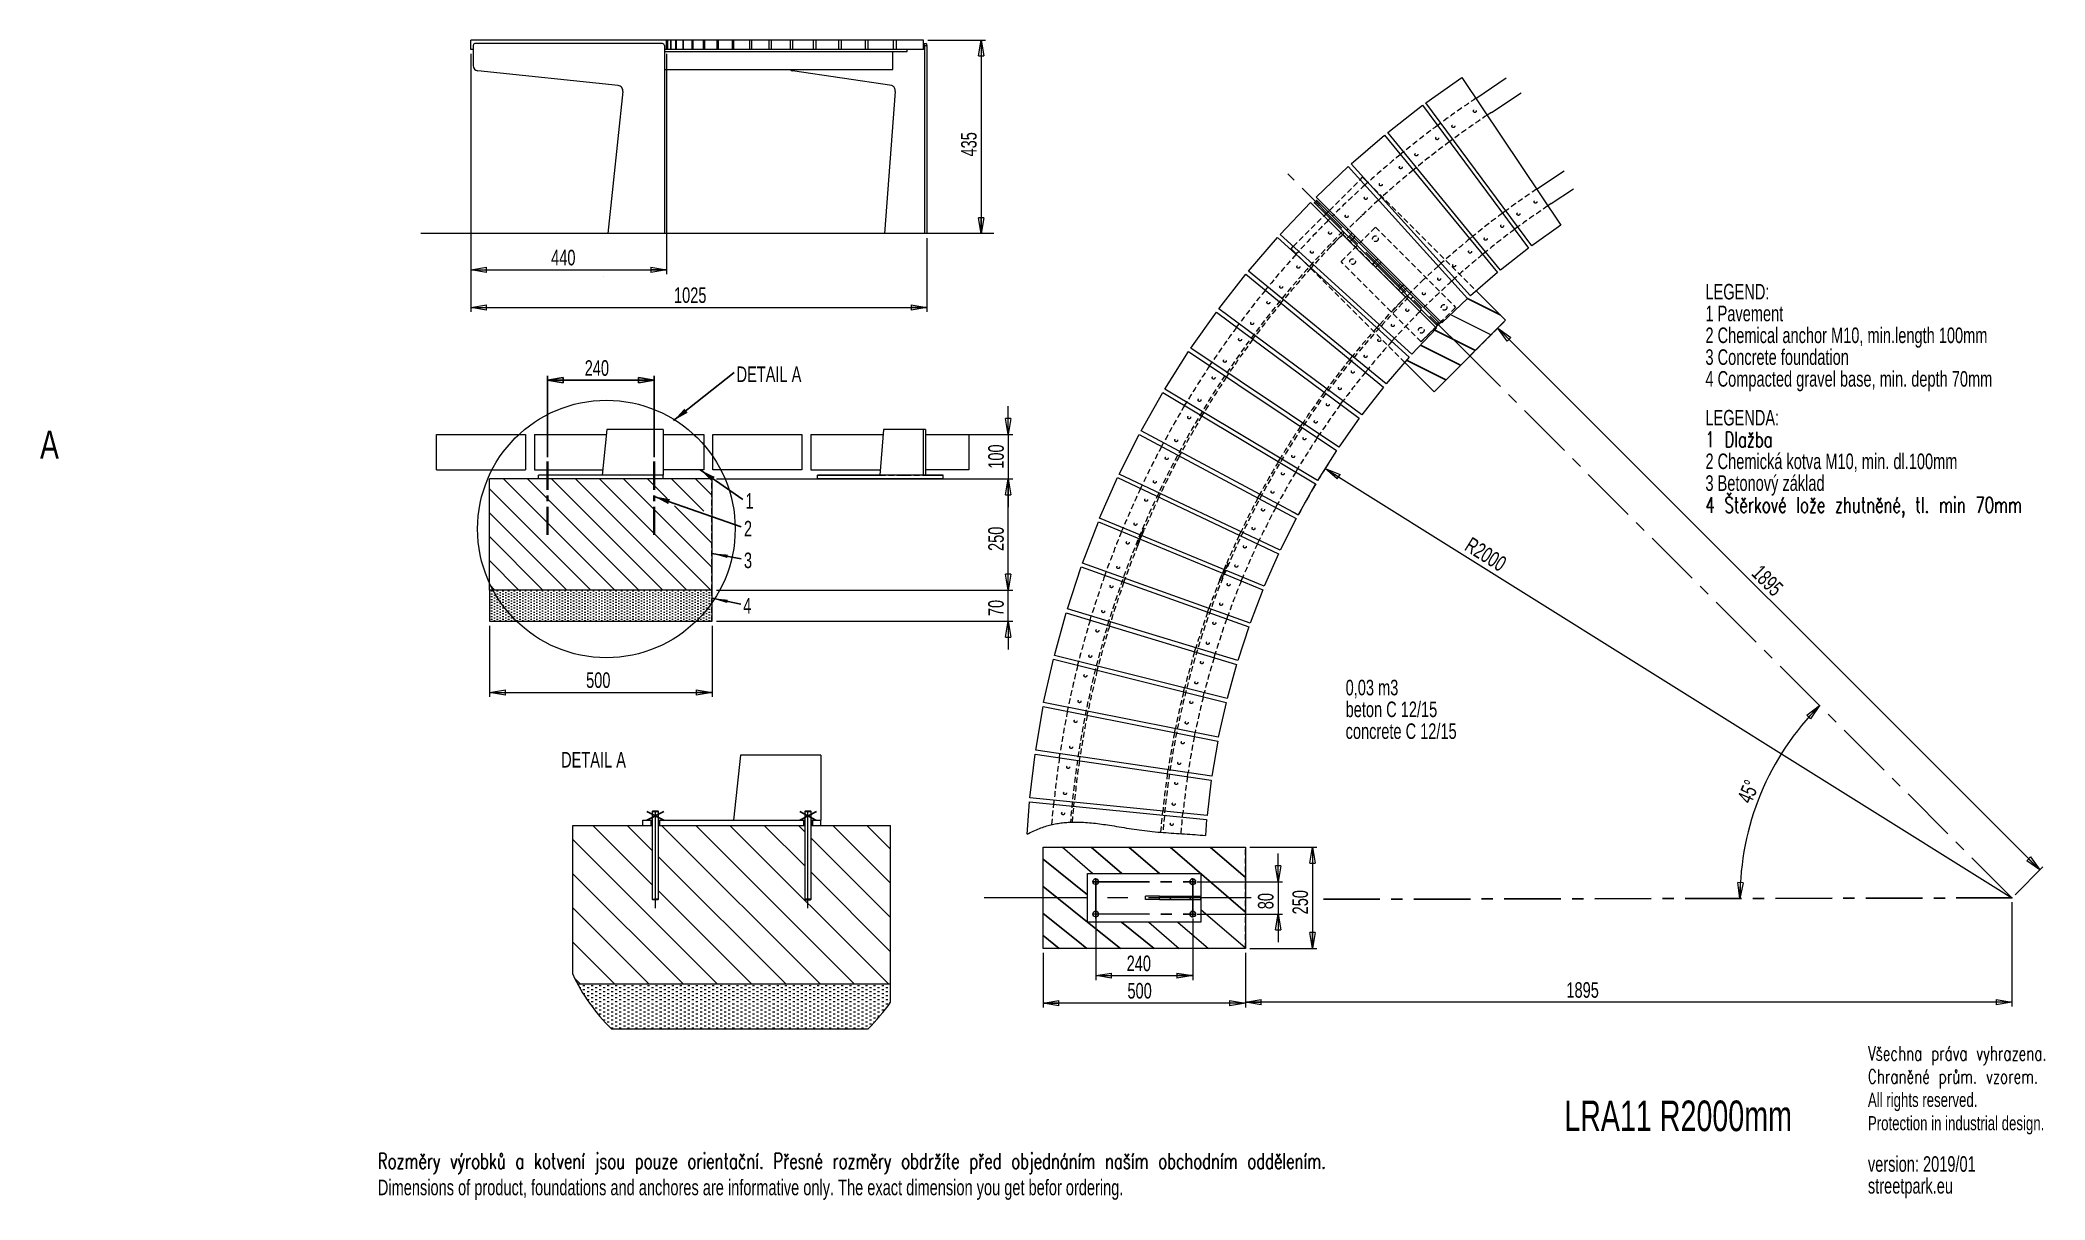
# Model space of a CAD drawing. Header units: millimetres. Extents: x -66 to 385, y 8 to 269.
import ezdxf

# ---------------------------------------------------------------- set-up
doc = ezdxf.new("R2010")
doc.units = ezdxf.units.MM
doc.header["$PDSIZE"] = -1
for name, pattern in [('CENTER', [10.16, 6.35, -1.27, 1.27, -1.27]), ('CENTERX2', [20.32, 12.7, -2.54, 2.54, -2.54]), ('HIDDEN', [1.905, 1.27, -0.635])]:
    doc.linetypes.add(name, pattern=pattern)
doc.layers.add('HLADINA0', color=7, linetype='Continuous', lineweight=15)
doc.layers.add('HLADINA1', color=7, linetype='CENTER', lineweight=40)
doc.layers.add('HLADINA2', color=7, linetype='Continuous')
doc.styles.add('SLDTEXTSTYLE0', font='TXT', dxfattribs={"width": 0.7})
doc.styles.add('SLDTEXTSTYLE1', font='TXT', dxfattribs={"width": 0.7, "bigfont": 'bigfont'})
doc.styles.add('SLDTEXTSTYLE2', font='TXT', dxfattribs={"width": 0.75})
doc.dimstyles.new('SLDDIMSTYLE0', dxfattribs={"dimtxt": 3.5, "dimasz": 3.556, "dimexe": 0, "dimexo": 0.0625, "dimgap": 0.875, "dimtad": 1, "dimlfac": 10, "dimrnd": 1e-09, "dimzin": 12, "dimdsep": 46, "dimtxsty": 'SLDTEXTSTYLE0', "dimblk1": 'CLOSED', "dimblk2": 'CLOSED', "dimsah": 1, "dimcen": 0.09, "dimadec": 0, "dimazin": 3, "dimtfac": 1, "dimtofl": 0, "dimtmove": 0, "dimatfit": 3, "dimldrblk": 'CLOSED', "dimfxl": 0, "dimfrac": 2, "dimtolj": 1, "dimtzin": 12, "dimarcsym": 0})
doc.dimstyles.new('SLDDIMSTYLE1', dxfattribs={"dimtxt": 3.5, "dimasz": 3.556, "dimexe": 0, "dimexo": 0.0625, "dimgap": 0.875, "dimtad": 1, "dimdec": 0, "dimlfac": 10, "dimrnd": 1e-09, "dimzin": 12, "dimdsep": 46, "dimtxsty": 'SLDTEXTSTYLE0', "dimblk1": 'CLOSED', "dimblk2": 'CLOSED', "dimsah": 1, "dimcen": 0.09, "dimadec": 0, "dimazin": 3, "dimtfac": 1, "dimtdec": 0, "dimtofl": 0, "dimtmove": 0, "dimatfit": 3, "dimldrblk": 'CLOSED', "dimfxl": 0, "dimfrac": 2, "dimtolj": 1, "dimtzin": 12, "dimarcsym": 0})
doc.dimstyles.new('SLDDIMSTYLE2', dxfattribs={"dimtxt": 3.5, "dimasz": 3.556, "dimexe": 0, "dimexo": 0.0625, "dimgap": 0.875, "dimtad": 1, "dimlfac": 10, "dimrnd": 1e-09, "dimzin": 12, "dimdsep": 46, "dimtxsty": 'SLDTEXTSTYLE0', "dimblk1": 'CLOSED', "dimblk2": 'CLOSED', "dimsah": 1, "dimcen": 0.09, "dimadec": 0, "dimazin": 3, "dimtfac": 1, "dimtmove": 0, "dimatfit": 0, "dimldrblk": 'CLOSED', "dimfxl": 0, "dimfrac": 2, "dimtolj": 1, "dimtzin": 12, "dimarcsym": 0})
doc.dimstyles.new('SLDDIMSTYLE3', dxfattribs={"dimtxt": 0.18, "dimasz": 3.556, "dimexe": 0, "dimexo": 0.0625, "dimgap": 0, "dimtad": 0, "dimtih": 1, "dimtoh": 1, "dimdec": 0, "dimrnd": 1e-09, "dimzin": 0, "dimdsep": 46, "dimtxsty": 'Standard', "dimsah": 1, "dimcen": 0.09, "dimadec": 0, "dimazin": 0, "dimtfac": 3.556, "dimtdec": 0, "dimtofl": 0, "dimtmove": 0, "dimatfit": 3, "dimfxl": 0, "dimfrac": 2, "dimtolj": 1, "dimtzin": 0, "dimarcsym": 0})
doc.dimstyles.new('SLDDIMSTYLE4', dxfattribs={"dimtxt": 3.5, "dimasz": 3.556, "dimexe": 0, "dimexo": 0.0625, "dimgap": 0.875, "dimtad": 1, "dimlfac": 11, "dimrnd": 1e-09, "dimzin": 12, "dimdsep": 46, "dimtxsty": 'SLDTEXTSTYLE0', "dimblk1": 'CLOSED', "dimblk2": 'CLOSED', "dimsah": 1, "dimcen": 0.09, "dimadec": 0, "dimazin": 3, "dimtfac": 1, "dimtofl": 0, "dimtmove": 0, "dimatfit": 3, "dimldrblk": 'CLOSED', "dimfxl": 0, "dimfrac": 2, "dimtolj": 1, "dimtzin": 12, "dimarcsym": 0})
doc.dimstyles.new('SLDDIMSTYLE5', dxfattribs={"dimtxt": 3.5, "dimasz": 3.556, "dimexe": 0, "dimexo": 0.0625, "dimgap": 0.875, "dimtad": 1, "dimdec": 4, "dimlfac": 11, "dimzin": 12, "dimdsep": 46, "dimtxsty": 'SLDTEXTSTYLE0', "dimblk1": 'CLOSED', "dimblk2": 'CLOSED', "dimsah": 1, "dimcen": 0.09, "dimadec": 0, "dimazin": 3, "dimtfac": 1, "dimtdec": 0, "dimtofl": 0, "dimtmove": 0, "dimatfit": 3, "dimldrblk": 'CLOSED', "dimfxl": 0, "dimfrac": 2, "dimtolj": 1, "dimtzin": 12, "dimarcsym": 0})
doc.dimstyles.new('SLDDIMSTYLE6', dxfattribs={"dimtxt": 3.5, "dimasz": 3.556, "dimexe": 0, "dimexo": 0.0625, "dimgap": 0.875, "dimtad": 1, "dimdec": 0, "dimlfac": 11, "dimrnd": 1e-09, "dimzin": 12, "dimdsep": 46, "dimtxsty": 'SLDTEXTSTYLE0', "dimblk1": 'CLOSED', "dimblk2": 'CLOSED', "dimsah": 1, "dimcen": 0, "dimadec": 0, "dimazin": 3, "dimtfac": 1, "dimtofl": 0, "dimtmove": 0, "dimatfit": 3, "dimldrblk": 'CLOSED', "dimfxl": 0, "dimfrac": 2, "dimtolj": 1, "dimtzin": 12, "dimarcsym": 0})
doc.dimstyles.new('SLDDIMSTYLE7', dxfattribs={"dimtxt": 3.5, "dimasz": 3.556, "dimexe": 0, "dimexo": 0.0625, "dimgap": 0.875, "dimtad": 1, "dimlfac": 11, "dimrnd": 1e-09, "dimzin": 12, "dimdsep": 46, "dimtxsty": 'SLDTEXTSTYLE0', "dimblk1": 'CLOSED', "dimblk2": 'CLOSED', "dimsah": 1, "dimcen": 0.09, "dimadec": 0, "dimazin": 3, "dimtfac": 1, "dimtmove": 0, "dimatfit": 0, "dimldrblk": 'CLOSED', "dimfxl": 0, "dimfrac": 2, "dimtolj": 1, "dimtzin": 12, "dimarcsym": 0})

msp = doc.modelspace()

# ---------------------------------------------------------------- texts
at = {"color": 7, "linetype": 'Continuous', "lineweight": 0, "insert": (-65.7257291, 181.3016098), "char_height": 6.35, "attachment_point": 1, "style": 'SLDTEXTSTYLE2'}
msp.add_mtext('A', dxfattribs=at)
at = {"layer": 'HLADINA0', "attachment_point": 1}
for s, insert, char_height, style in [('LRA11 R2000mm', (276.8186954, 30.685858), 6.879166667, 'SLDTEXTSTYLE0'), ('Rozměry výrobků a kotvení jsou pouze orientační. Přesné rozměry obdržíte před objednáním naším obchodním oddělením.', (10.1936546, 18.8373836), 3.5, 'SLDTEXTSTYLE1'), ('Dimensions of product, foundations and anchores are informative only. The exact dimension you get befor ordering.', (10.1936546, 12.9000427), 3.5, 'SLDTEXTSTYLE0')]:
    msp.add_mtext(s, dxfattribs=dict(at, insert=insert, char_height=char_height, style=style))
at = {"layer": 'HLADINA2', "insert": (51.3781281, 109.0380739), "char_height": 3.5, "attachment_point": 1, "style": 'SLDTEXTSTYLE0'}
msp.add_mtext('DETAIL A', dxfattribs=at)

# ---------------------------------------------------------------- blocks, each defined once
blk = doc.blocks.new('SW_NOTE_0')
at = {"layer": 'HLADINA0', "color": 0, "char_height": 3.5, "attachment_point": 1}
for s, insert, style in [('LEGENDA:', (0, 4.51), 'SLDTEXTSTYLE0'), ('1 Dlažba', (0, -0.39), 'SLDTEXTSTYLE1'), ('2 Chemická kotva M10, min. dl.100mm', (0, -5.29), 'SLDTEXTSTYLE0'), ('3 Betonový základ', (0, -10.19), 'SLDTEXTSTYLE0'), ('4 Štěrkové lože zhutněné, tl. min 70mm', (0, -15.09), 'SLDTEXTSTYLE1')]:
    blk.add_mtext(s, dxfattribs=dict(at, insert=insert, style=style))
blk = doc.blocks.new('SW_NOTE_1')
at = {"layer": 'HLADINA0', "color": 0, "char_height": 3.5, "attachment_point": 1, "style": 'SLDTEXTSTYLE0'}
for s, insert in [('LEGEND:', (0, 4.51)), ('1 Pavement', (0, -0.39)), ('2 Chemical anchor M10, min.length 100mm', (0, -5.29)), ('3 Concrete foundation', (0, -10.19)), ('4 Compacted gravel base, min. depth 70mm', (0, -15.09))]:
    blk.add_mtext(s, dxfattribs=dict(at, insert=insert))
blk = doc.blocks.new('SW_NOTE_2')
at = {"layer": 'HLADINA0', "color": 0, "char_height": 3.5, "attachment_point": 1, "style": 'SLDTEXTSTYLE0'}
for s, insert in [('version: 2019/01', (0, 4.51)), ('streetpark.eu', (0, -0.39))]:
    blk.add_mtext(s, dxfattribs=dict(at, insert=insert))
blk = doc.blocks.new('SW_NOTE_3')
at = {"layer": 'HLADINA0', "color": 0, "char_height": 3.175, "attachment_point": 1}
for s, insert, style in [('Všechna práva vyhrazena.', (0, 4.09), 'SLDTEXTSTYLE1'), ('Chraněné prům. vzorem.', (0, -1.14), 'SLDTEXTSTYLE1'), ('All rights reserved.', (0, -6.37), 'SLDTEXTSTYLE0'), ('Protection in industrial design.', (0, -11.61), 'SLDTEXTSTYLE0')]:
    blk.add_mtext(s, dxfattribs=dict(at, insert=insert, style=style))
blk = doc.blocks.new('SW_NOTE_4')
at = {"layer": 'HLADINA0', "color": 0, "char_height": 3.5, "attachment_point": 1, "style": 'SLDTEXTSTYLE0'}
for s, insert in [('0,03 m3', (0, 4.51)), ('beton C 12/15', (0, -0.39)), ('concrete C 12/15', (0, -5.29))]:
    blk.add_mtext(s, dxfattribs=dict(at, insert=insert))
blk = doc.blocks.new('_CLOSED')
at = {"color": 0, "linetype": 'ByBlock', "lineweight": -2}
for p, q in [((-1, 0.166667), (0, 0)), ((-1, 0.166667), (-1, -0.166667)), ((0, 0), (-1, -0.166667)), ((0, 0), (-1, 0))]:
    blk.add_line(p, q, dxfattribs=at)
blk = doc.blocks.new('_D')
at = {"layer": 'HLADINA0'}
for p, q in [((133.82, 269.07), (146.77, 269.07)), ((145.77, 269.07), (145.77, 225.57))]:
    blk.add_line(p, q, dxfattribs=at)
at = {"layer": 'HLADINA0', "xscale": 3.556, "yscale": 3.556}
for p, rotation in [((145.77, 269.07), 90.0000000000004), ((145.77, 225.57), 270.0000000000004)]:
    blk.add_blockref('_CLOSED', p, dxfattribs=dict(at, rotation=rotation))
at = {"layer": 'HLADINA0', "insert": (141.26, 242.9), "char_height": 3.5, "attachment_point": 1, "rotation": 90, "style": 'SLDTEXTSTYLE0'}
blk.add_mtext('435', dxfattribs=at)
blk = doc.blocks.new('_D_1')
at = {"layer": 'HLADINA0'}
for p, q in [((31.08, 265.97), (31.08, 207.97)), ((133.6, 224.57), (133.6, 207.97)), ((31.08, 208.97), (133.6, 208.97))]:
    blk.add_line(p, q, dxfattribs=at)
at = {"layer": 'HLADINA0', "xscale": 3.556, "yscale": 3.556, "rotation": 180.0000000000004}
blk.add_blockref('_CLOSED', (31.08, 208.97), dxfattribs=at)
at = {"layer": 'HLADINA0', "xscale": 3.556, "yscale": 3.556}
blk.add_blockref('_CLOSED', (133.6, 208.97), dxfattribs=at)
at = {"layer": 'HLADINA0', "insert": (76.75, 213.48), "char_height": 3.5, "attachment_point": 1, "style": 'SLDTEXTSTYLE0'}
blk.add_mtext('1025', dxfattribs=at)
blk = doc.blocks.new('_D_2')
at = {"layer": 'HLADINA0'}
for p, q in [((31.08, 265.97), (31.08, 216.42)), ((75.08, 265.97), (75.08, 216.42)), ((31.08, 217.42), (75.08, 217.42))]:
    blk.add_line(p, q, dxfattribs=at)
at = {"layer": 'HLADINA0', "xscale": 3.556, "yscale": 3.556}
for p, rotation in [((31.08, 217.42, -28.28), 179.9999999999997), ((75.08, 217.42, -28.28), 359.9999999999997)]:
    blk.add_blockref('_CLOSED', p, dxfattribs=dict(at, rotation=rotation))
at = {"layer": 'HLADINA0', "insert": (49.14, 221.93), "char_height": 3.5, "attachment_point": 1, "style": 'SLDTEXTSTYLE0'}
blk.add_mtext('440', dxfattribs=at)
blk = doc.blocks.new('SW_HATCH_0')
at = {"color": 0, "linetype": 'Continuous', "lineweight": 0}
for p, q in [((3.17, 23.77), (28.17, -1.23)), ((8.56, 23.77), (33.56, -1.23)), ((13.95, 23.77), (38.95, -1.23)), ((19.34, 23.77), (44.34, -1.23)), ((24.73, 23.77), (49.73, -1.23)), ((30.11, 23.77), (50, 3.88)), ((35.5, 23.77), (39.94, 19.33)), ((40.89, 23.77), (48.18, 16.48)), ((46.28, 23.77), (50, 20.05)), ((0, 21.55), (22.78, -1.23)), ((0, 16.16), (17.4, -1.23)), ((41.55, 17.71), (50, 9.27)), ((49.8, 14.86), (50, 14.66)), ((0, 10.78), (12.01, -1.23)), ((0, 5.39), (6.62, -1.23)), ((0, 0), (1.23, -1.23)), ((0, -1.74), (0.02, -1.74)), ((0, -2.38), (0.02, -2.38)), ((0, -3.01), (0.02, -3.01)), ((0, -3.65), (0.02, -3.65)), ((0, -4.28), (0.02, -4.28)), ((0.33, -1.43), (0.65, -1.43)), ((0.33, -2.06), (0.65, -2.06)), ((0.33, -2.7), (0.65, -2.7)), ((0.33, -3.33), (0.65, -3.33)), ((0.33, -3.97), (0.65, -3.97)), ((0.97, -1.74), (1.29, -1.74)), ((0.97, -2.38), (1.29, -2.38)), ((0.97, -3.01), (1.29, -3.01)), ((0.97, -3.65), (1.29, -3.65)), ((0.97, -4.28), (1.29, -4.28)), ((1.6, -1.43), (1.92, -1.43)), ((1.6, -2.06), (1.92, -2.06)), ((1.6, -2.7), (1.92, -2.7)), ((1.6, -3.33), (1.92, -3.33)), ((1.6, -3.97), (1.92, -3.97)), ((2.24, -1.74), (2.56, -1.74)), ((2.24, -2.38), (2.56, -2.38)), ((2.24, -3.01), (2.56, -3.01)), ((2.24, -3.65), (2.56, -3.65)), ((2.24, -4.28), (2.56, -4.28)), ((2.87, -1.43), (3.19, -1.43)), ((2.87, -2.06), (3.19, -2.06)), ((2.87, -2.7), (3.19, -2.7)), ((2.87, -3.33), (3.19, -3.33)), ((2.87, -3.97), (3.19, -3.97)), ((3.51, -1.74), (3.83, -1.74)), ((3.51, -2.38), (3.83, -2.38)), ((3.51, -3.01), (3.83, -3.01)), ((3.51, -3.65), (3.83, -3.65)), ((3.51, -4.28), (3.83, -4.28)), ((4.14, -1.43), (4.46, -1.43)), ((4.14, -2.06), (4.46, -2.06)), ((4.14, -2.7), (4.46, -2.7)), ((4.14, -3.33), (4.46, -3.33)), ((4.14, -3.97), (4.46, -3.97)), ((4.78, -1.74), (5.1, -1.74)), ((4.78, -2.38), (5.1, -2.38)), ((4.78, -3.01), (5.1, -3.01)), ((4.78, -3.65), (5.1, -3.65)), ((4.78, -4.28), (5.1, -4.28)), ((5.41, -1.43), (5.73, -1.43)), ((5.41, -2.06), (5.73, -2.06)), ((5.41, -2.7), (5.73, -2.7)), ((5.41, -3.33), (5.73, -3.33)), ((5.41, -3.97), (5.73, -3.97)), ((6.05, -1.74), (6.37, -1.74)), ((6.05, -2.38), (6.37, -2.38)), ((6.05, -3.01), (6.37, -3.01)), ((6.05, -3.65), (6.37, -3.65)), ((6.05, -4.28), (6.37, -4.28)), ((6.68, -1.43), (7, -1.43)), ((6.68, -2.06), (7, -2.06)), ((6.68, -2.7), (7, -2.7)), ((6.68, -3.33), (7, -3.33)), ((6.68, -3.97), (7, -3.97)), ((7.32, -1.74), (7.64, -1.74)), ((7.32, -2.38), (7.64, -2.38)), ((7.32, -3.01), (7.64, -3.01)), ((7.32, -3.65), (7.64, -3.65)), ((7.32, -4.28), (7.64, -4.28)), ((7.95, -1.43), (8.27, -1.43)), ((7.95, -2.06), (8.27, -2.06)), ((7.95, -2.7), (8.27, -2.7)), ((7.95, -3.33), (8.27, -3.33)), ((7.95, -3.97), (8.27, -3.97)), ((8.59, -1.74), (8.91, -1.74)), ((8.59, -2.38), (8.91, -2.38)), ((8.59, -3.01), (8.91, -3.01)), ((8.59, -3.65), (8.91, -3.65)), ((8.59, -4.28), (8.91, -4.28)), ((9.22, -1.43), (9.54, -1.43)), ((9.22, -2.06), (9.54, -2.06)), ((9.22, -2.7), (9.54, -2.7)), ((9.22, -3.33), (9.54, -3.33)), ((9.22, -3.97), (9.54, -3.97)), ((9.86, -1.74), (10.18, -1.74)), ((9.86, -2.38), (10.18, -2.38)), ((9.86, -3.01), (10.18, -3.01)), ((9.86, -3.65), (10.18, -3.65)), ((9.86, -4.28), (10.18, -4.28)), ((10.49, -1.43), (10.81, -1.43)), ((10.49, -2.06), (10.81, -2.06)), ((10.49, -2.7), (10.81, -2.7)), ((10.49, -3.33), (10.81, -3.33)), ((10.49, -3.97), (10.81, -3.97)), ((11.13, -1.74), (11.45, -1.74)), ((11.13, -2.38), (11.45, -2.38)), ((11.13, -3.01), (11.45, -3.01)), ((11.13, -3.65), (11.45, -3.65)), ((11.13, -4.28), (11.45, -4.28)), ((11.76, -1.43), (12.08, -1.43)), ((11.76, -2.06), (12.08, -2.06)), ((11.76, -2.7), (12.08, -2.7)), ((11.76, -3.33), (12.08, -3.33)), ((11.76, -3.97), (12.08, -3.97)), ((12.4, -1.74), (12.72, -1.74)), ((12.4, -2.38), (12.72, -2.38)), ((12.4, -3.01), (12.72, -3.01)), ((12.4, -3.65), (12.72, -3.65)), ((12.4, -4.28), (12.72, -4.28)), ((13.03, -1.43), (13.35, -1.43)), ((13.03, -2.06), (13.35, -2.06)), ((13.03, -2.7), (13.35, -2.7)), ((13.03, -3.33), (13.35, -3.33)), ((13.03, -3.97), (13.35, -3.97)), ((13.67, -1.74), (13.99, -1.74)), ((13.67, -2.38), (13.99, -2.38)), ((13.67, -3.01), (13.99, -3.01)), ((13.67, -3.65), (13.99, -3.65)), ((13.67, -4.28), (13.99, -4.28)), ((14.3, -1.43), (14.62, -1.43)), ((14.3, -2.06), (14.62, -2.06)), ((14.3, -2.7), (14.62, -2.7)), ((14.3, -3.33), (14.62, -3.33)), ((14.3, -3.97), (14.62, -3.97)), ((14.94, -1.74), (15.26, -1.74)), ((14.94, -2.38), (15.26, -2.38)), ((14.94, -3.01), (15.26, -3.01)), ((14.94, -3.65), (15.26, -3.65)), ((14.94, -4.28), (15.26, -4.28)), ((15.57, -1.43), (15.89, -1.43)), ((15.57, -2.06), (15.89, -2.06)), ((15.57, -2.7), (15.89, -2.7)), ((15.57, -3.33), (15.89, -3.33)), ((15.57, -3.97), (15.89, -3.97)), ((16.21, -1.74), (16.53, -1.74)), ((16.21, -2.38), (16.53, -2.38)), ((16.21, -3.01), (16.53, -3.01)), ((16.21, -3.65), (16.53, -3.65)), ((16.21, -4.28), (16.53, -4.28)), ((16.84, -1.43), (17.16, -1.43)), ((16.84, -2.06), (17.16, -2.06)), ((16.84, -2.7), (17.16, -2.7)), ((16.84, -3.33), (17.16, -3.33)), ((16.84, -3.97), (17.16, -3.97)), ((17.48, -1.74), (17.8, -1.74)), ((17.48, -2.38), (17.8, -2.38)), ((17.48, -3.01), (17.8, -3.01)), ((17.48, -3.65), (17.8, -3.65)), ((17.48, -4.28), (17.8, -4.28)), ((18.11, -1.43), (18.43, -1.43)), ((18.11, -2.06), (18.43, -2.06)), ((18.11, -2.7), (18.43, -2.7)), ((18.11, -3.33), (18.43, -3.33)), ((18.11, -3.97), (18.43, -3.97)), ((18.75, -1.74), (19.07, -1.74)), ((18.75, -2.38), (19.07, -2.38)), ((18.75, -3.01), (19.07, -3.01)), ((18.75, -3.65), (19.07, -3.65)), ((18.75, -4.28), (19.07, -4.28)), ((19.38, -1.43), (19.7, -1.43)), ((19.38, -2.06), (19.7, -2.06)), ((19.38, -2.7), (19.7, -2.7)), ((19.38, -3.33), (19.7, -3.33)), ((19.38, -3.97), (19.7, -3.97)), ((20.02, -1.74), (20.34, -1.74)), ((20.02, -2.38), (20.34, -2.38)), ((20.02, -3.01), (20.34, -3.01)), ((20.02, -3.65), (20.34, -3.65)), ((20.02, -4.28), (20.34, -4.28)), ((20.65, -1.43), (20.97, -1.43)), ((20.65, -2.06), (20.97, -2.06)), ((20.65, -2.7), (20.97, -2.7)), ((20.65, -3.33), (20.97, -3.33)), ((20.65, -3.97), (20.97, -3.97)), ((21.29, -1.74), (21.61, -1.74)), ((21.29, -2.38), (21.61, -2.38)), ((21.29, -3.01), (21.61, -3.01)), ((21.29, -3.65), (21.61, -3.65)), ((21.29, -4.28), (21.61, -4.28)), ((21.92, -1.43), (22.24, -1.43)), ((21.92, -2.06), (22.24, -2.06)), ((21.92, -2.7), (22.24, -2.7)), ((21.92, -3.33), (22.24, -3.33)), ((21.92, -3.97), (22.24, -3.97)), ((22.56, -1.74), (22.88, -1.74)), ((22.56, -2.38), (22.88, -2.38)), ((22.56, -3.01), (22.88, -3.01)), ((22.56, -3.65), (22.88, -3.65)), ((22.56, -4.28), (22.88, -4.28)), ((23.19, -1.43), (23.51, -1.43)), ((23.19, -2.06), (23.51, -2.06)), ((23.19, -2.7), (23.51, -2.7)), ((23.19, -3.33), (23.51, -3.33)), ((23.19, -3.97), (23.51, -3.97)), ((23.83, -1.74), (24.15, -1.74)), ((23.83, -2.38), (24.15, -2.38)), ((23.83, -3.01), (24.15, -3.01)), ((23.83, -3.65), (24.15, -3.65)), ((23.83, -4.28), (24.15, -4.28)), ((24.46, -1.43), (24.78, -1.43)), ((24.46, -2.06), (24.78, -2.06)), ((24.46, -2.7), (24.78, -2.7)), ((24.46, -3.33), (24.78, -3.33)), ((24.46, -3.97), (24.78, -3.97)), ((25.1, -1.74), (25.42, -1.74)), ((25.1, -2.38), (25.42, -2.38)), ((25.1, -3.01), (25.42, -3.01)), ((25.1, -3.65), (25.42, -3.65)), ((25.1, -4.28), (25.42, -4.28)), ((25.73, -1.43), (26.05, -1.43)), ((25.73, -2.06), (26.05, -2.06)), ((25.73, -2.7), (26.05, -2.7)), ((25.73, -3.33), (26.05, -3.33)), ((25.73, -3.97), (26.05, -3.97)), ((26.37, -1.74), (26.69, -1.74)), ((26.37, -2.38), (26.69, -2.38)), ((26.37, -3.01), (26.69, -3.01)), ((26.37, -3.65), (26.69, -3.65)), ((26.37, -4.28), (26.69, -4.28)), ((27, -1.43), (27.32, -1.43)), ((27, -2.06), (27.32, -2.06)), ((27, -2.7), (27.32, -2.7)), ((27, -3.33), (27.32, -3.33)), ((27, -3.97), (27.32, -3.97)), ((27.64, -1.74), (27.96, -1.74)), ((27.64, -2.38), (27.96, -2.38)), ((27.64, -3.01), (27.96, -3.01)), ((27.64, -3.65), (27.96, -3.65)), ((27.64, -4.28), (27.96, -4.28)), ((28.27, -1.43), (28.59, -1.43)), ((28.27, -2.06), (28.59, -2.06)), ((28.27, -2.7), (28.59, -2.7)), ((28.27, -3.33), (28.59, -3.33)), ((28.27, -3.97), (28.59, -3.97)), ((28.91, -1.74), (29.23, -1.74)), ((28.91, -2.38), (29.23, -2.38)), ((28.91, -3.01), (29.23, -3.01)), ((28.91, -3.65), (29.23, -3.65)), ((28.91, -4.28), (29.23, -4.28)), ((29.54, -1.43), (29.86, -1.43)), ((29.54, -2.06), (29.86, -2.06)), ((29.54, -2.7), (29.86, -2.7)), ((29.54, -3.33), (29.86, -3.33)), ((29.54, -3.97), (29.86, -3.97)), ((30.18, -1.74), (30.5, -1.74)), ((30.18, -2.38), (30.5, -2.38)), ((30.18, -3.01), (30.5, -3.01)), ((30.18, -3.65), (30.5, -3.65)), ((30.18, -4.28), (30.5, -4.28)), ((30.81, -1.43), (31.13, -1.43)), ((30.81, -2.06), (31.13, -2.06)), ((30.81, -2.7), (31.13, -2.7)), ((30.81, -3.33), (31.13, -3.33)), ((30.81, -3.97), (31.13, -3.97)), ((31.45, -1.74), (31.77, -1.74)), ((31.45, -2.38), (31.77, -2.38)), ((31.45, -3.01), (31.77, -3.01)), ((31.45, -3.65), (31.77, -3.65)), ((31.45, -4.28), (31.77, -4.28)), ((32.08, -1.43), (32.4, -1.43)), ((32.08, -2.06), (32.4, -2.06)), ((32.08, -2.7), (32.4, -2.7)), ((32.08, -3.33), (32.4, -3.33)), ((32.08, -3.97), (32.4, -3.97)), ((32.72, -1.74), (33.04, -1.74)), ((32.72, -2.38), (33.04, -2.38)), ((32.72, -3.01), (33.04, -3.01)), ((32.72, -3.65), (33.04, -3.65)), ((32.72, -4.28), (33.04, -4.28)), ((33.35, -1.43), (33.67, -1.43)), ((33.35, -2.06), (33.67, -2.06)), ((33.35, -2.7), (33.67, -2.7)), ((33.35, -3.33), (33.67, -3.33)), ((33.35, -3.97), (33.67, -3.97)), ((33.99, -1.74), (34.31, -1.74)), ((33.99, -2.38), (34.31, -2.38)), ((33.99, -3.01), (34.31, -3.01)), ((33.99, -3.65), (34.31, -3.65)), ((33.99, -4.28), (34.31, -4.28)), ((34.62, -1.43), (34.94, -1.43)), ((34.62, -2.06), (34.94, -2.06)), ((34.62, -2.7), (34.94, -2.7)), ((34.62, -3.33), (34.94, -3.33)), ((34.62, -3.97), (34.94, -3.97)), ((35.26, -1.74), (35.58, -1.74)), ((35.26, -2.38), (35.58, -2.38)), ((35.26, -3.01), (35.58, -3.01)), ((35.26, -3.65), (35.58, -3.65)), ((35.26, -4.28), (35.58, -4.28)), ((35.89, -1.43), (36.21, -1.43)), ((35.89, -2.06), (36.21, -2.06)), ((35.89, -2.7), (36.21, -2.7)), ((35.89, -3.33), (36.21, -3.33)), ((35.89, -3.97), (36.21, -3.97)), ((36.53, -1.74), (36.85, -1.74)), ((36.53, -2.38), (36.85, -2.38)), ((36.53, -3.01), (36.85, -3.01)), ((36.53, -3.65), (36.85, -3.65)), ((36.53, -4.28), (36.85, -4.28)), ((37.16, -1.43), (37.48, -1.43)), ((37.16, -2.06), (37.48, -2.06)), ((37.16, -2.7), (37.48, -2.7)), ((37.16, -3.33), (37.48, -3.33)), ((37.16, -3.97), (37.48, -3.97)), ((37.8, -1.74), (38.12, -1.74)), ((37.8, -2.38), (38.12, -2.38)), ((37.8, -3.01), (38.12, -3.01)), ((37.8, -3.65), (38.12, -3.65)), ((37.8, -4.28), (38.12, -4.28)), ((38.43, -1.43), (38.75, -1.43)), ((38.43, -2.06), (38.75, -2.06)), ((38.43, -2.7), (38.75, -2.7)), ((38.43, -3.33), (38.75, -3.33)), ((38.43, -3.97), (38.75, -3.97)), ((39.07, -1.74), (39.39, -1.74)), ((39.07, -2.38), (39.39, -2.38)), ((39.07, -3.01), (39.39, -3.01)), ((39.07, -3.65), (39.39, -3.65)), ((39.07, -4.28), (39.39, -4.28)), ((39.7, -1.43), (40.02, -1.43)), ((39.7, -2.06), (40.02, -2.06)), ((39.7, -2.7), (40.02, -2.7)), ((39.7, -3.33), (40.02, -3.33)), ((39.7, -3.97), (40.02, -3.97)), ((40.34, -1.74), (40.66, -1.74)), ((40.34, -2.38), (40.66, -2.38)), ((40.34, -3.01), (40.66, -3.01)), ((40.34, -3.65), (40.66, -3.65)), ((40.34, -4.28), (40.66, -4.28)), ((40.97, -1.43), (41.29, -1.43)), ((40.97, -2.06), (41.29, -2.06)), ((40.97, -2.7), (41.29, -2.7)), ((40.97, -3.33), (41.29, -3.33)), ((40.97, -3.97), (41.29, -3.97)), ((41.61, -1.74), (41.93, -1.74)), ((41.61, -2.38), (41.93, -2.38)), ((41.61, -3.01), (41.93, -3.01)), ((41.61, -3.65), (41.93, -3.65)), ((41.61, -4.28), (41.93, -4.28)), ((42.24, -1.43), (42.56, -1.43)), ((42.24, -2.06), (42.56, -2.06)), ((42.24, -2.7), (42.56, -2.7)), ((42.24, -3.33), (42.56, -3.33)), ((42.24, -3.97), (42.56, -3.97)), ((42.88, -1.74), (43.2, -1.74)), ((42.88, -2.38), (43.2, -2.38)), ((42.88, -3.01), (43.2, -3.01)), ((42.88, -3.65), (43.2, -3.65)), ((42.88, -4.28), (43.2, -4.28)), ((43.51, -1.43), (43.83, -1.43)), ((43.51, -2.06), (43.83, -2.06)), ((43.51, -2.7), (43.83, -2.7)), ((43.51, -3.33), (43.83, -3.33)), ((43.51, -3.97), (43.83, -3.97)), ((44.15, -1.74), (44.47, -1.74)), ((44.15, -2.38), (44.47, -2.38)), ((44.15, -3.01), (44.47, -3.01)), ((44.15, -3.65), (44.47, -3.65)), ((44.15, -4.28), (44.47, -4.28)), ((44.78, -1.43), (45.1, -1.43)), ((44.78, -2.06), (45.1, -2.06)), ((44.78, -2.7), (45.1, -2.7)), ((44.78, -3.33), (45.1, -3.33)), ((44.78, -3.97), (45.1, -3.97)), ((45.42, -1.74), (45.74, -1.74)), ((45.42, -2.38), (45.74, -2.38)), ((45.42, -3.01), (45.74, -3.01)), ((45.42, -3.65), (45.74, -3.65)), ((45.42, -4.28), (45.74, -4.28)), ((46.05, -1.43), (46.37, -1.43)), ((46.05, -2.06), (46.37, -2.06)), ((46.05, -2.7), (46.37, -2.7)), ((46.05, -3.33), (46.37, -3.33)), ((46.05, -3.97), (46.37, -3.97)), ((46.69, -1.74), (47.01, -1.74)), ((46.69, -2.38), (47.01, -2.38)), ((46.69, -3.01), (47.01, -3.01)), ((46.69, -3.65), (47.01, -3.65)), ((46.69, -4.28), (47.01, -4.28)), ((47.32, -1.43), (47.64, -1.43)), ((47.32, -2.06), (47.64, -2.06)), ((47.32, -2.7), (47.64, -2.7)), ((47.32, -3.33), (47.64, -3.33)), ((47.32, -3.97), (47.64, -3.97)), ((47.96, -1.74), (48.28, -1.74)), ((47.96, -2.38), (48.28, -2.38)), ((47.96, -3.01), (48.28, -3.01)), ((47.96, -3.65), (48.28, -3.65)), ((47.96, -4.28), (48.28, -4.28)), ((48.59, -1.43), (48.91, -1.43)), ((48.59, -2.06), (48.91, -2.06)), ((48.59, -2.7), (48.91, -2.7)), ((48.59, -3.33), (48.91, -3.33)), ((48.59, -3.97), (48.91, -3.97)), ((49.23, -1.74), (49.55, -1.74)), ((49.23, -2.38), (49.55, -2.38)), ((49.23, -3.01), (49.55, -3.01)), ((49.23, -3.65), (49.55, -3.65)), ((49.23, -4.28), (49.55, -4.28)), ((49.86, -1.43), (50, -1.43)), ((49.86, -2.06), (50, -2.06)), ((49.86, -2.7), (50, -2.7)), ((49.86, -3.33), (49.96, -3.33)), ((49.86, -3.97), (50, -3.97)), ((0, -4.92), (0.02, -4.92)), ((0, -5.55), (0.02, -5.55)), ((0, -6.19), (0.02, -6.19)), ((0, -6.82), (0.02, -6.82)), ((0, -7.46), (0.02, -7.46)), ((0, -8.09), (0.02, -8.09)), ((0.33, -4.6), (0.65, -4.6)), ((0.33, -5.24), (0.65, -5.24)), ((0.33, -5.87), (0.65, -5.87)), ((0.33, -6.51), (0.65, -6.51)), ((0.33, -7.14), (0.65, -7.14)), ((0.33, -7.78), (0.65, -7.78)), ((0.97, -4.92), (1.29, -4.92)), ((0.97, -5.55), (1.29, -5.55)), ((0.97, -6.19), (1.29, -6.19)), ((0.97, -6.82), (1.29, -6.82)), ((0.97, -7.46), (1.29, -7.46)), ((0.97, -8.09), (1.29, -8.09)), ((1.6, -4.6), (1.92, -4.6)), ((1.6, -5.24), (1.92, -5.24)), ((1.6, -5.87), (1.92, -5.87)), ((1.6, -6.51), (1.92, -6.51)), ((1.6, -7.14), (1.92, -7.14)), ((1.6, -7.78), (1.92, -7.78)), ((2.24, -4.92), (2.56, -4.92)), ((2.24, -5.55), (2.56, -5.55)), ((2.24, -6.19), (2.56, -6.19)), ((2.24, -6.82), (2.56, -6.82)), ((2.24, -7.46), (2.56, -7.46)), ((2.24, -8.09), (2.56, -8.09)), ((2.87, -4.6), (3.19, -4.6)), ((2.87, -5.24), (3.19, -5.24)), ((2.87, -5.87), (3.19, -5.87)), ((2.87, -6.51), (3.19, -6.51)), ((2.87, -7.14), (3.19, -7.14)), ((2.87, -7.78), (3.19, -7.78)), ((3.51, -4.92), (3.83, -4.92)), ((3.51, -5.55), (3.83, -5.55)), ((3.51, -6.19), (3.83, -6.19)), ((3.51, -6.82), (3.83, -6.82)), ((3.51, -7.46), (3.83, -7.46)), ((3.51, -8.09), (3.83, -8.09)), ((4.14, -4.6), (4.46, -4.6)), ((4.14, -5.24), (4.46, -5.24)), ((4.14, -5.87), (4.46, -5.87)), ((4.14, -6.51), (4.46, -6.51)), ((4.14, -7.14), (4.46, -7.14)), ((4.14, -7.78), (4.46, -7.78)), ((4.78, -4.92), (5.1, -4.92)), ((4.78, -5.55), (5.1, -5.55)), ((4.78, -6.19), (5.1, -6.19)), ((4.78, -6.82), (5.1, -6.82)), ((4.78, -7.46), (5.1, -7.46)), ((4.78, -8.09), (5.1, -8.09)), ((5.41, -4.6), (5.73, -4.6)), ((5.41, -5.24), (5.73, -5.24)), ((5.41, -5.87), (5.73, -5.87)), ((5.41, -6.51), (5.73, -6.51)), ((5.41, -7.14), (5.73, -7.14)), ((5.41, -7.78), (5.73, -7.78)), ((6.05, -4.92), (6.37, -4.92)), ((6.05, -5.55), (6.37, -5.55)), ((6.05, -6.19), (6.37, -6.19)), ((6.05, -6.82), (6.37, -6.82)), ((6.05, -7.46), (6.37, -7.46)), ((6.05, -8.09), (6.37, -8.09)), ((6.68, -4.6), (7, -4.6)), ((6.68, -5.24), (7, -5.24)), ((6.68, -5.87), (7, -5.87)), ((6.68, -6.51), (7, -6.51)), ((6.68, -7.14), (7, -7.14)), ((6.68, -7.78), (7, -7.78)), ((7.32, -4.92), (7.64, -4.92)), ((7.32, -5.55), (7.64, -5.55)), ((7.32, -6.19), (7.64, -6.19)), ((7.32, -6.82), (7.64, -6.82)), ((7.32, -7.46), (7.64, -7.46)), ((7.32, -8.09), (7.64, -8.09)), ((7.95, -4.6), (8.27, -4.6)), ((7.95, -5.24), (8.27, -5.24)), ((7.95, -5.87), (8.27, -5.87)), ((7.95, -6.51), (8.27, -6.51)), ((7.95, -7.14), (8.27, -7.14)), ((7.95, -7.78), (8.27, -7.78)), ((8.59, -4.92), (8.91, -4.92)), ((8.59, -5.55), (8.91, -5.55)), ((8.59, -6.19), (8.91, -6.19)), ((8.59, -6.82), (8.91, -6.82)), ((8.59, -7.46), (8.91, -7.46)), ((8.59, -8.09), (8.91, -8.09)), ((9.22, -4.6), (9.54, -4.6)), ((9.22, -5.24), (9.54, -5.24)), ((9.22, -5.87), (9.54, -5.87)), ((9.22, -6.51), (9.54, -6.51)), ((9.22, -7.14), (9.54, -7.14)), ((9.22, -7.78), (9.54, -7.78)), ((9.86, -4.92), (10.18, -4.92)), ((9.86, -5.55), (10.18, -5.55)), ((9.86, -6.19), (10.18, -6.19)), ((9.86, -6.82), (10.18, -6.82)), ((9.86, -7.46), (10.18, -7.46)), ((9.86, -8.09), (10.18, -8.09)), ((10.49, -4.6), (10.81, -4.6)), ((10.49, -5.24), (10.81, -5.24)), ((10.49, -5.87), (10.81, -5.87)), ((10.49, -6.51), (10.81, -6.51)), ((10.49, -7.14), (10.81, -7.14)), ((10.49, -7.78), (10.81, -7.78)), ((11.13, -4.92), (11.45, -4.92)), ((11.13, -5.55), (11.45, -5.55)), ((11.13, -6.19), (11.45, -6.19)), ((11.13, -6.82), (11.45, -6.82)), ((11.13, -7.46), (11.45, -7.46)), ((11.13, -8.09), (11.45, -8.09)), ((11.76, -4.6), (12.08, -4.6)), ((11.76, -5.24), (12.08, -5.24)), ((11.76, -5.87), (12.08, -5.87)), ((11.76, -6.51), (12.08, -6.51)), ((11.76, -7.14), (12.08, -7.14)), ((11.76, -7.78), (12.08, -7.78)), ((12.4, -4.92), (12.72, -4.92)), ((12.4, -5.55), (12.72, -5.55)), ((12.4, -6.19), (12.72, -6.19)), ((12.4, -6.82), (12.72, -6.82)), ((12.4, -7.46), (12.72, -7.46)), ((12.4, -8.09), (12.72, -8.09)), ((13.03, -4.6), (13.35, -4.6)), ((13.03, -5.24), (13.35, -5.24)), ((13.03, -5.87), (13.35, -5.87)), ((13.03, -6.51), (13.35, -6.51)), ((13.03, -7.14), (13.35, -7.14)), ((13.03, -7.78), (13.35, -7.78)), ((13.67, -4.92), (13.99, -4.92)), ((13.67, -5.55), (13.99, -5.55)), ((13.67, -6.19), (13.99, -6.19)), ((13.67, -6.82), (13.99, -6.82)), ((13.67, -7.46), (13.99, -7.46)), ((13.67, -8.09), (13.99, -8.09)), ((14.3, -4.6), (14.62, -4.6)), ((14.3, -5.24), (14.62, -5.24)), ((14.3, -5.87), (14.62, -5.87)), ((14.3, -6.51), (14.62, -6.51)), ((14.3, -7.14), (14.62, -7.14)), ((14.3, -7.78), (14.62, -7.78)), ((14.94, -4.92), (15.26, -4.92)), ((14.94, -5.55), (15.26, -5.55)), ((14.94, -6.19), (15.26, -6.19)), ((14.94, -6.82), (15.26, -6.82)), ((14.94, -7.46), (15.26, -7.46)), ((14.94, -8.09), (15.26, -8.09)), ((15.57, -4.6), (15.89, -4.6)), ((15.57, -5.24), (15.89, -5.24)), ((15.57, -5.87), (15.89, -5.87)), ((15.57, -6.51), (15.89, -6.51)), ((15.57, -7.14), (15.89, -7.14)), ((15.57, -7.78), (15.89, -7.78)), ((16.21, -4.92), (16.53, -4.92)), ((16.21, -5.55), (16.53, -5.55)), ((16.21, -6.19), (16.53, -6.19)), ((16.21, -6.82), (16.53, -6.82)), ((16.21, -7.46), (16.53, -7.46)), ((16.21, -8.09), (16.53, -8.09)), ((16.84, -4.6), (17.16, -4.6)), ((16.84, -5.24), (17.16, -5.24)), ((16.84, -5.87), (17.16, -5.87)), ((16.84, -6.51), (17.16, -6.51)), ((16.84, -7.14), (17.16, -7.14)), ((16.84, -7.78), (17.16, -7.78)), ((17.48, -4.92), (17.8, -4.92)), ((17.48, -5.55), (17.8, -5.55)), ((17.48, -6.19), (17.8, -6.19)), ((17.48, -6.82), (17.8, -6.82)), ((17.48, -7.46), (17.8, -7.46)), ((17.48, -8.09), (17.8, -8.09)), ((18.11, -4.6), (18.43, -4.6)), ((18.11, -5.24), (18.43, -5.24)), ((18.11, -5.87), (18.43, -5.87)), ((18.11, -6.51), (18.43, -6.51)), ((18.11, -7.14), (18.43, -7.14)), ((18.11, -7.78), (18.43, -7.78)), ((18.75, -4.92), (19.07, -4.92)), ((18.75, -5.55), (19.07, -5.55)), ((18.75, -6.19), (19.07, -6.19)), ((18.75, -6.82), (19.07, -6.82)), ((18.75, -7.46), (19.07, -7.46)), ((18.75, -8.09), (19.07, -8.09)), ((19.38, -4.6), (19.7, -4.6)), ((19.38, -5.24), (19.7, -5.24)), ((19.38, -5.87), (19.7, -5.87)), ((19.38, -6.51), (19.7, -6.51)), ((19.38, -7.14), (19.7, -7.14)), ((19.38, -7.78), (19.7, -7.78)), ((20.02, -4.92), (20.34, -4.92)), ((20.02, -5.55), (20.34, -5.55)), ((20.02, -6.19), (20.34, -6.19)), ((20.02, -6.82), (20.34, -6.82)), ((20.02, -7.46), (20.34, -7.46)), ((20.02, -8.09), (20.34, -8.09)), ((20.65, -4.6), (20.97, -4.6)), ((20.65, -5.24), (20.97, -5.24)), ((20.65, -5.87), (20.97, -5.87)), ((20.65, -6.51), (20.97, -6.51)), ((20.65, -7.14), (20.97, -7.14)), ((20.65, -7.78), (20.97, -7.78)), ((21.29, -4.92), (21.61, -4.92)), ((21.29, -5.55), (21.61, -5.55)), ((21.29, -6.19), (21.61, -6.19)), ((21.29, -6.82), (21.61, -6.82)), ((21.29, -7.46), (21.61, -7.46)), ((21.29, -8.09), (21.61, -8.09)), ((21.92, -4.6), (22.24, -4.6)), ((21.92, -5.24), (22.24, -5.24)), ((21.92, -5.87), (22.24, -5.87)), ((21.92, -6.51), (22.24, -6.51)), ((21.92, -7.14), (22.24, -7.14)), ((21.92, -7.78), (22.24, -7.78)), ((22.56, -4.92), (22.88, -4.92)), ((22.56, -5.55), (22.88, -5.55)), ((22.56, -6.19), (22.88, -6.19)), ((22.56, -6.82), (22.88, -6.82)), ((22.56, -7.46), (22.88, -7.46)), ((22.56, -8.09), (22.88, -8.09)), ((23.19, -4.6), (23.51, -4.6)), ((23.19, -5.24), (23.51, -5.24)), ((23.19, -5.87), (23.51, -5.87)), ((23.19, -6.51), (23.51, -6.51)), ((23.19, -7.14), (23.51, -7.14)), ((23.19, -7.78), (23.51, -7.78)), ((23.83, -4.92), (24.15, -4.92)), ((23.83, -5.55), (24.15, -5.55)), ((23.83, -6.19), (24.15, -6.19)), ((23.83, -6.82), (24.15, -6.82)), ((23.83, -7.46), (24.15, -7.46)), ((23.83, -8.09), (24.15, -8.09)), ((24.46, -4.6), (24.78, -4.6)), ((24.46, -5.24), (24.78, -5.24)), ((24.46, -5.87), (24.78, -5.87)), ((24.46, -6.51), (24.78, -6.51)), ((24.46, -7.14), (24.78, -7.14)), ((24.46, -7.78), (24.78, -7.78)), ((25.1, -4.92), (25.42, -4.92)), ((25.1, -5.55), (25.42, -5.55)), ((25.1, -6.19), (25.42, -6.19)), ((25.1, -6.82), (25.42, -6.82)), ((25.1, -7.46), (25.42, -7.46)), ((25.1, -8.09), (25.42, -8.09)), ((25.73, -4.6), (26.05, -4.6)), ((25.73, -5.24), (26.05, -5.24)), ((25.73, -5.87), (26.05, -5.87)), ((25.73, -6.51), (26.05, -6.51)), ((25.73, -7.14), (26.05, -7.14)), ((25.73, -7.78), (26.05, -7.78)), ((26.37, -4.92), (26.69, -4.92)), ((26.37, -5.55), (26.69, -5.55)), ((26.37, -6.19), (26.69, -6.19)), ((26.37, -6.82), (26.69, -6.82)), ((26.37, -7.46), (26.69, -7.46)), ((26.37, -8.09), (26.69, -8.09)), ((27, -4.6), (27.32, -4.6)), ((27, -5.24), (27.32, -5.24)), ((27, -5.87), (27.32, -5.87)), ((27, -6.51), (27.32, -6.51)), ((27, -7.14), (27.32, -7.14)), ((27, -7.78), (27.32, -7.78)), ((27.64, -4.92), (27.96, -4.92)), ((27.64, -5.55), (27.96, -5.55)), ((27.64, -6.19), (27.96, -6.19)), ((27.64, -6.82), (27.96, -6.82)), ((27.64, -7.46), (27.96, -7.46)), ((27.64, -8.09), (27.96, -8.09)), ((28.27, -4.6), (28.59, -4.6)), ((28.27, -5.24), (28.59, -5.24)), ((28.27, -5.87), (28.59, -5.87)), ((28.27, -6.51), (28.59, -6.51)), ((28.27, -7.14), (28.59, -7.14)), ((28.27, -7.78), (28.59, -7.78)), ((28.91, -4.92), (29.23, -4.92)), ((28.91, -5.55), (29.23, -5.55)), ((28.91, -6.19), (29.23, -6.19)), ((28.91, -6.82), (29.23, -6.82)), ((28.91, -7.46), (29.23, -7.46)), ((28.91, -8.09), (29.23, -8.09)), ((29.54, -4.6), (29.86, -4.6)), ((29.54, -5.24), (29.86, -5.24)), ((29.54, -5.87), (29.86, -5.87)), ((29.54, -6.51), (29.86, -6.51)), ((29.54, -7.14), (29.86, -7.14)), ((29.54, -7.78), (29.86, -7.78)), ((30.18, -4.92), (30.5, -4.92)), ((30.18, -5.55), (30.5, -5.55)), ((30.18, -6.19), (30.5, -6.19)), ((30.18, -6.82), (30.5, -6.82)), ((30.18, -7.46), (30.5, -7.46)), ((30.18, -8.09), (30.5, -8.09)), ((30.81, -4.6), (31.13, -4.6)), ((30.81, -5.24), (31.13, -5.24)), ((30.81, -5.87), (31.13, -5.87)), ((30.81, -6.51), (31.13, -6.51)), ((30.81, -7.14), (31.13, -7.14)), ((30.81, -7.78), (31.13, -7.78)), ((31.45, -4.92), (31.77, -4.92)), ((31.45, -5.55), (31.77, -5.55)), ((31.45, -6.19), (31.77, -6.19)), ((31.45, -6.82), (31.77, -6.82)), ((31.45, -7.46), (31.77, -7.46)), ((31.45, -8.09), (31.77, -8.09)), ((32.08, -4.6), (32.4, -4.6)), ((32.08, -5.24), (32.4, -5.24)), ((32.08, -5.87), (32.4, -5.87)), ((32.08, -6.51), (32.4, -6.51)), ((32.08, -7.14), (32.4, -7.14)), ((32.08, -7.78), (32.4, -7.78)), ((32.72, -4.92), (33.04, -4.92)), ((32.72, -5.55), (33.04, -5.55)), ((32.72, -6.19), (33.04, -6.19)), ((32.72, -6.82), (33.04, -6.82)), ((32.72, -7.46), (33.04, -7.46)), ((32.72, -8.09), (33.04, -8.09)), ((33.35, -4.6), (33.67, -4.6)), ((33.35, -5.24), (33.67, -5.24)), ((33.35, -5.87), (33.67, -5.87)), ((33.35, -6.51), (33.67, -6.51)), ((33.35, -7.14), (33.67, -7.14)), ((33.35, -7.78), (33.67, -7.78)), ((33.99, -4.92), (34.31, -4.92)), ((33.99, -5.55), (34.31, -5.55)), ((33.99, -6.19), (34.31, -6.19)), ((33.99, -6.82), (34.31, -6.82)), ((33.99, -7.46), (34.31, -7.46)), ((33.99, -8.09), (34.31, -8.09)), ((34.62, -4.6), (34.94, -4.6)), ((34.62, -5.24), (34.94, -5.24)), ((34.62, -5.87), (34.94, -5.87)), ((34.62, -6.51), (34.94, -6.51)), ((34.62, -7.14), (34.94, -7.14)), ((34.62, -7.78), (34.94, -7.78)), ((35.26, -4.92), (35.58, -4.92)), ((35.26, -5.55), (35.58, -5.55)), ((35.26, -6.19), (35.58, -6.19)), ((35.26, -6.82), (35.58, -6.82)), ((35.26, -7.46), (35.58, -7.46)), ((35.26, -8.09), (35.58, -8.09)), ((35.89, -4.6), (36.21, -4.6)), ((35.89, -5.24), (36.21, -5.24)), ((35.89, -5.87), (36.21, -5.87)), ((35.89, -6.51), (36.21, -6.51)), ((35.89, -7.14), (36.21, -7.14)), ((35.89, -7.78), (36.21, -7.78)), ((36.53, -4.92), (36.85, -4.92)), ((36.53, -5.55), (36.85, -5.55)), ((36.53, -6.19), (36.85, -6.19)), ((36.53, -6.82), (36.85, -6.82)), ((36.53, -7.46), (36.85, -7.46)), ((36.53, -8.09), (36.85, -8.09)), ((37.16, -4.6), (37.48, -4.6)), ((37.16, -5.24), (37.48, -5.24)), ((37.16, -5.87), (37.48, -5.87)), ((37.16, -6.51), (37.48, -6.51)), ((37.16, -7.14), (37.48, -7.14)), ((37.16, -7.78), (37.48, -7.78)), ((37.8, -4.92), (38.12, -4.92)), ((37.8, -5.55), (38.12, -5.55)), ((37.8, -6.19), (38.12, -6.19)), ((37.8, -6.82), (38.12, -6.82)), ((37.8, -7.46), (38.12, -7.46)), ((37.8, -8.09), (38.12, -8.09)), ((38.43, -4.6), (38.75, -4.6)), ((38.43, -5.24), (38.75, -5.24)), ((38.43, -5.87), (38.75, -5.87)), ((38.43, -6.51), (38.75, -6.51)), ((38.43, -7.14), (38.75, -7.14)), ((38.43, -7.78), (38.75, -7.78)), ((39.07, -4.92), (39.39, -4.92)), ((39.07, -5.55), (39.39, -5.55)), ((39.07, -6.19), (39.39, -6.19)), ((39.07, -6.82), (39.39, -6.82)), ((39.07, -7.46), (39.39, -7.46)), ((39.07, -8.09), (39.39, -8.09)), ((39.7, -4.6), (40.02, -4.6)), ((39.7, -5.24), (40.02, -5.24)), ((39.7, -5.87), (40.02, -5.87)), ((39.7, -6.51), (40.02, -6.51)), ((39.7, -7.14), (40.02, -7.14)), ((39.7, -7.78), (40.02, -7.78)), ((40.34, -4.92), (40.66, -4.92)), ((40.34, -5.55), (40.66, -5.55)), ((40.34, -6.19), (40.66, -6.19)), ((40.34, -6.82), (40.66, -6.82)), ((40.34, -7.46), (40.66, -7.46)), ((40.34, -8.09), (40.66, -8.09)), ((40.97, -4.6), (41.29, -4.6)), ((40.97, -5.24), (41.29, -5.24)), ((40.97, -5.87), (41.29, -5.87)), ((40.97, -6.51), (41.29, -6.51)), ((40.97, -7.14), (41.29, -7.14)), ((40.97, -7.78), (41.29, -7.78)), ((41.61, -4.92), (41.93, -4.92)), ((41.61, -5.55), (41.93, -5.55)), ((41.61, -6.19), (41.93, -6.19)), ((41.61, -6.82), (41.93, -6.82)), ((41.61, -7.46), (41.93, -7.46)), ((41.61, -8.09), (41.93, -8.09)), ((42.24, -4.6), (42.56, -4.6)), ((42.24, -5.24), (42.56, -5.24)), ((42.24, -5.87), (42.56, -5.87)), ((42.24, -6.51), (42.56, -6.51)), ((42.24, -7.14), (42.56, -7.14)), ((42.24, -7.78), (42.56, -7.78)), ((42.88, -4.92), (43.2, -4.92)), ((42.88, -5.55), (43.2, -5.55)), ((42.88, -6.19), (43.2, -6.19)), ((42.88, -6.82), (43.2, -6.82)), ((42.88, -7.46), (43.2, -7.46)), ((42.88, -8.09), (43.2, -8.09)), ((43.51, -4.6), (43.83, -4.6)), ((43.51, -5.24), (43.83, -5.24)), ((43.51, -5.87), (43.83, -5.87)), ((43.51, -6.51), (43.83, -6.51)), ((43.51, -7.14), (43.83, -7.14)), ((43.51, -7.78), (43.83, -7.78)), ((44.15, -4.92), (44.47, -4.92)), ((44.15, -5.55), (44.47, -5.55)), ((44.15, -6.19), (44.47, -6.19)), ((44.15, -6.82), (44.47, -6.82)), ((44.15, -7.46), (44.47, -7.46)), ((44.15, -8.09), (44.47, -8.09)), ((44.78, -4.6), (45.1, -4.6)), ((44.78, -5.24), (45.1, -5.24)), ((44.78, -5.87), (45.1, -5.87)), ((44.78, -6.51), (45.1, -6.51)), ((44.78, -7.14), (45.1, -7.14)), ((44.78, -7.78), (45.1, -7.78)), ((45.42, -4.92), (45.74, -4.92)), ((45.42, -5.55), (45.74, -5.55)), ((45.42, -6.19), (45.74, -6.19)), ((45.42, -6.82), (45.74, -6.82)), ((45.42, -7.46), (45.74, -7.46)), ((45.42, -8.09), (45.74, -8.09)), ((46.05, -4.6), (46.37, -4.6)), ((46.05, -5.24), (46.37, -5.24)), ((46.05, -5.87), (46.37, -5.87)), ((46.05, -6.51), (46.37, -6.51)), ((46.05, -7.14), (46.37, -7.14)), ((46.05, -7.78), (46.37, -7.78)), ((46.69, -4.92), (47.01, -4.92)), ((46.69, -5.55), (47.01, -5.55)), ((46.69, -6.19), (47.01, -6.19)), ((46.69, -6.82), (47.01, -6.82)), ((46.69, -7.46), (47.01, -7.46)), ((46.69, -8.09), (47.01, -8.09)), ((47.32, -4.6), (47.64, -4.6)), ((47.32, -5.24), (47.64, -5.24)), ((47.32, -5.87), (47.64, -5.87)), ((47.32, -6.51), (47.64, -6.51)), ((47.32, -7.14), (47.64, -7.14)), ((47.32, -7.78), (47.64, -7.78)), ((47.96, -4.92), (48.28, -4.92)), ((47.96, -5.55), (48.28, -5.55)), ((47.96, -6.19), (48.28, -6.19)), ((47.96, -6.82), (48.28, -6.82)), ((47.96, -7.46), (48.28, -7.46)), ((47.96, -8.09), (48.28, -8.09)), ((48.59, -4.6), (48.91, -4.6)), ((48.59, -5.24), (48.91, -5.24)), ((48.59, -5.87), (48.91, -5.87)), ((48.59, -6.51), (48.91, -6.51)), ((48.59, -7.14), (48.91, -7.14)), ((48.59, -7.78), (48.91, -7.78)), ((49.23, -4.92), (49.55, -4.92)), ((49.23, -5.55), (49.55, -5.55)), ((49.23, -6.19), (49.55, -6.19)), ((49.23, -6.82), (49.55, -6.82)), ((49.23, -7.46), (49.55, -7.46)), ((49.23, -8.09), (49.55, -8.09)), ((49.86, -4.6), (50, -4.6)), ((49.86, -5.24), (50, -5.24)), ((49.86, -5.87), (50, -5.87)), ((49.86, -6.51), (50, -6.51)), ((49.86, -7.14), (50, -7.14)), ((49.86, -7.78), (50, -7.78))]:
    blk.add_line(p, q, dxfattribs=at)
blk = doc.blocks.new('_D_3')
at = {"layer": 'HLADINA2'}
for p, q in [((48.29, 175.34), (48.29, 193.59)), ((72.29, 192.59), (48.29, 192.59)), ((72.29, 175.34), (72.29, 193.59))]:
    blk.add_line(p, q, dxfattribs=at)
at = {"layer": 'HLADINA2', "xscale": 3.556, "yscale": 3.556}
for p, rotation in [((48.29, 192.59), 179.9998478865585), ((72.29, 192.59), 359.9998478865584)]:
    blk.add_blockref('_CLOSED', p, dxfattribs=dict(at, rotation=rotation))
at = {"layer": 'HLADINA2', "insert": (56.68, 197.1), "char_height": 3.5, "attachment_point": 1, "rotation": 359.9998, "style": 'SLDTEXTSTYLE0'}
blk.add_mtext('240', dxfattribs=at)
blk = doc.blocks.new('_D_4')
at = {"layer": 'HLADINA0'}
for p, q in [((151.87, 180.43), (151.87, 186.78)), ((139.14, 180.43), (152.87, 180.43)), ((151.87, 180.43), (151.87, 170.43)), ((86.29, 170.43), (152.87, 170.43)), ((151.87, 170.43), (151.87, 164.08))]:
    blk.add_line(p, q, dxfattribs=at)
at = {"layer": 'HLADINA0', "xscale": 3.556, "yscale": 3.556}
for p, rotation in [((151.87, 180.43), 269.9998478945419), ((151.87, 170.43), 89.99984789454193)]:
    blk.add_blockref('_CLOSED', p, dxfattribs=dict(at, rotation=rotation))
at = {"layer": 'HLADINA0', "insert": (147.36, 172.71), "char_height": 3.5, "attachment_point": 1, "rotation": 89.9998, "style": 'SLDTEXTSTYLE0'}
blk.add_mtext('100', dxfattribs=at)
blk = doc.blocks.new('_D_5')
at = {"layer": 'HLADINA0'}
for p, q in [((86.29, 170.43), (152.87, 170.43)), ((151.87, 145.43), (151.87, 170.43)), ((86.29, 145.43), (152.87, 145.43))]:
    blk.add_line(p, q, dxfattribs=at)
at = {"layer": 'HLADINA0', "xscale": 3.556, "yscale": 3.556}
for p, rotation in [((151.87, 170.43, -104.3), 89.9998478865584), ((151.87, 145.43, -104.3), 269.9998478865584)]:
    blk.add_blockref('_CLOSED', p, dxfattribs=dict(at, rotation=rotation))
at = {"layer": 'HLADINA0', "insert": (147.36, 154.22), "char_height": 3.5, "attachment_point": 1, "rotation": 89.9998, "style": 'SLDTEXTSTYLE0'}
blk.add_mtext('250', dxfattribs=at)
blk = doc.blocks.new('_D_6')
at = {"layer": 'HLADINA0'}
for p, q in [((151.87, 145.43), (151.87, 151.78)), ((86.29, 145.43), (152.87, 145.43)), ((151.87, 138.43), (151.87, 145.43)), ((86.29, 138.43), (152.87, 138.43)), ((151.87, 138.43), (151.87, 132.08))]:
    blk.add_line(p, q, dxfattribs=at)
at = {"layer": 'HLADINA0', "xscale": 3.556, "yscale": 3.556}
for p, rotation in [((151.87, 145.43, -104.3), 269.9998478865598), ((151.87, 138.43, -104.3), 89.99984788655985)]:
    blk.add_blockref('_CLOSED', p, dxfattribs=dict(at, rotation=rotation))
at = {"layer": 'HLADINA0', "insert": (147.36, 139.58), "char_height": 3.5, "attachment_point": 1, "rotation": 89.9998, "style": 'SLDTEXTSTYLE0'}
blk.add_mtext('70', dxfattribs=at)
blk = doc.blocks.new('_D_7')
at = {"layer": 'HLADINA0'}
for p, q in [((35.29, 137.43), (35.29, 121.43)), ((85.29, 137.43), (85.29, 121.43)), ((35.29, 122.43), (85.29, 122.43))]:
    blk.add_line(p, q, dxfattribs=at)
at = {"layer": 'HLADINA0', "xscale": 3.556, "yscale": 3.556}
for p, rotation in [((35.29, 122.43, -104.3), 179.9998478945408), ((85.29, 122.43, -104.3), 359.9998478945408)]:
    blk.add_blockref('_CLOSED', p, dxfattribs=dict(at, rotation=rotation))
at = {"layer": 'HLADINA0', "insert": (57, 126.94), "char_height": 3.5, "attachment_point": 1, "rotation": 359.9998, "style": 'SLDTEXTSTYLE0'}
blk.add_mtext('500', dxfattribs=at)
blk = doc.blocks.new('SW_NOTE_5')
at = {"layer": 'HLADINA2', "color": 0, "insert": (0.6, 1.46), "char_height": 3.5, "attachment_point": 1, "style": 'SLDTEXTSTYLE0'}
blk.add_mtext('1', dxfattribs=at)
blk = doc.blocks.new('SW_NOTE_6')
at = {"layer": 'HLADINA2', "color": 0, "insert": (0.6, 1.36), "char_height": 3.5, "attachment_point": 1, "style": 'SLDTEXTSTYLE0'}
blk.add_mtext('2', dxfattribs=at)
blk = doc.blocks.new('SW_NOTE_7')
at = {"layer": 'HLADINA2', "color": 0, "insert": (0.6, 1.39), "char_height": 3.5, "attachment_point": 1, "style": 'SLDTEXTSTYLE0'}
blk.add_mtext('3', dxfattribs=at)
blk = doc.blocks.new('SW_NOTE_8')
at = {"layer": 'HLADINA2', "color": 0, "insert": (0.54, 1.37), "char_height": 3.5, "attachment_point": 1, "style": 'SLDTEXTSTYLE0'}
blk.add_mtext('4', dxfattribs=at)
blk = doc.blocks.new('SW_NOTE_9')
at = {"layer": 'HLADINA2', "color": 0, "insert": (0.56, 1.38), "char_height": 3.5, "attachment_point": 1, "style": 'SLDTEXTSTYLE0'}
blk.add_mtext('DETAIL A', dxfattribs=at)
blk = doc.blocks.new('SW_HATCH_1')
at = {"color": 0, "linetype": 'Continuous', "lineweight": 15}
for p, q in [((4.08, 34.41), (17.4, 21.08)), ((11.78, 34.41), (17.4, 28.78)), ((19.47, 34.41), (55.19, -1.31)), ((27.17, 34.41), (62.89, -1.31)), ((34.87, 34.41), (70.58, -1.31)), ((42.57, 34.41), (51.69, 25.29)), ((50.26, 34.41), (51.69, 32.98)), ((53.12, 31.55), (70.98, 13.7)), ((57.96, 34.41), (70.98, 21.39)), ((65.66, 34.41), (70.98, 29.09)), ((-0.45, 31.24), (32.1, -1.31)), ((18.83, 27.35), (47.49, -1.31)), ((-0.45, 23.55), (24.4, -1.31)), ((53.12, 23.86), (70.98, 6)), ((18.83, 19.66), (39.79, -1.31)), ((-0.45, 15.85), (16.7, -1.31)), ((-0.45, 8.15), (9, -1.31)), ((0, 0), (1.31, -1.31)), ((1.08, -2.04), (1.38, -2.04)), ((1.84, -1.59), (2.29, -1.59)), ((1.84, -2.49), (2.29, -2.49)), ((1.88, -3.4), (2.29, -3.4)), ((2.75, -2.04), (3.2, -2.04)), ((2.75, -2.95), (3.2, -2.95)), ((2.75, -3.85), (3.2, -3.85)), ((3.65, -1.59), (4.11, -1.59)), ((3.65, -2.49), (4.11, -2.49)), ((3.65, -3.4), (4.11, -3.4)), ((3.65, -4.31), (4.11, -4.31)), ((4.56, -2.04), (5.01, -2.04)), ((4.56, -2.95), (5.01, -2.95)), ((4.56, -3.85), (5.01, -3.85)), ((5.47, -1.59), (5.92, -1.59)), ((5.47, -2.49), (5.92, -2.49)), ((5.47, -3.4), (5.92, -3.4)), ((5.47, -4.31), (5.92, -4.31)), ((6.37, -2.04), (6.83, -2.04)), ((6.37, -2.95), (6.83, -2.95)), ((6.37, -3.85), (6.83, -3.85)), ((7.28, -1.59), (7.73, -1.59)), ((7.28, -2.49), (7.73, -2.49)), ((7.28, -3.4), (7.73, -3.4)), ((7.28, -4.31), (7.73, -4.31)), ((8.19, -2.04), (8.64, -2.04)), ((8.19, -2.95), (8.64, -2.95)), ((8.19, -3.85), (8.64, -3.85)), ((9.1, -1.59), (9.55, -1.59)), ((9.1, -2.49), (9.55, -2.49)), ((9.1, -3.4), (9.55, -3.4)), ((9.1, -4.31), (9.55, -4.31)), ((10, -2.04), (10.46, -2.04)), ((10, -2.95), (10.46, -2.95)), ((10, -3.85), (10.46, -3.85)), ((10.91, -1.59), (11.36, -1.59)), ((10.91, -2.49), (11.36, -2.49)), ((10.91, -3.4), (11.36, -3.4)), ((10.91, -4.31), (11.36, -4.31)), ((11.82, -2.04), (12.27, -2.04)), ((11.82, -2.95), (12.27, -2.95)), ((11.82, -3.85), (12.27, -3.85)), ((12.72, -1.59), (13.18, -1.59)), ((12.72, -2.49), (13.18, -2.49)), ((12.72, -3.4), (13.18, -3.4)), ((12.72, -4.31), (13.18, -4.31)), ((13.63, -2.04), (14.08, -2.04)), ((13.63, -2.95), (14.08, -2.95)), ((13.63, -3.85), (14.08, -3.85)), ((14.54, -1.59), (14.99, -1.59)), ((14.54, -2.49), (14.99, -2.49)), ((14.54, -3.4), (14.99, -3.4)), ((14.54, -4.31), (14.99, -4.31)), ((15.45, -2.04), (15.9, -2.04)), ((15.45, -2.95), (15.9, -2.95)), ((15.45, -3.85), (15.9, -3.85)), ((16.35, -1.59), (16.81, -1.59)), ((16.35, -2.49), (16.81, -2.49)), ((16.35, -3.4), (16.81, -3.4)), ((16.35, -4.31), (16.81, -4.31)), ((17.26, -2.04), (17.71, -2.04)), ((17.26, -2.95), (17.71, -2.95)), ((17.26, -3.85), (17.71, -3.85)), ((18.17, -1.59), (18.62, -1.59)), ((18.17, -2.49), (18.62, -2.49)), ((18.17, -3.4), (18.62, -3.4)), ((18.17, -4.31), (18.62, -4.31)), ((19.07, -2.04), (19.53, -2.04)), ((19.07, -2.95), (19.53, -2.95)), ((19.07, -3.85), (19.53, -3.85)), ((19.98, -1.59), (20.43, -1.59)), ((19.98, -2.49), (20.43, -2.49)), ((19.98, -3.4), (20.43, -3.4)), ((19.98, -4.31), (20.43, -4.31)), ((20.89, -2.04), (21.34, -2.04)), ((20.89, -2.95), (21.34, -2.95)), ((20.89, -3.85), (21.34, -3.85)), ((21.8, -1.59), (22.25, -1.59)), ((21.8, -2.49), (22.25, -2.49)), ((21.8, -3.4), (22.25, -3.4)), ((21.8, -4.31), (22.25, -4.31)), ((22.7, -2.04), (23.16, -2.04)), ((22.7, -2.95), (23.16, -2.95)), ((22.7, -3.85), (23.16, -3.85)), ((23.61, -1.59), (24.06, -1.59)), ((23.61, -2.49), (24.06, -2.49)), ((23.61, -3.4), (24.06, -3.4)), ((23.61, -4.31), (24.06, -4.31)), ((24.52, -2.04), (24.97, -2.04)), ((24.52, -2.95), (24.97, -2.95)), ((24.52, -3.85), (24.97, -3.85)), ((25.42, -1.59), (25.88, -1.59)), ((25.42, -2.49), (25.88, -2.49)), ((25.42, -3.4), (25.88, -3.4)), ((25.42, -4.31), (25.88, -4.31)), ((26.33, -2.04), (26.78, -2.04)), ((26.33, -2.95), (26.78, -2.95)), ((26.33, -3.85), (26.78, -3.85)), ((27.24, -1.59), (27.69, -1.59)), ((27.24, -2.49), (27.69, -2.49)), ((27.24, -3.4), (27.69, -3.4)), ((27.24, -4.31), (27.69, -4.31)), ((28.15, -2.04), (28.6, -2.04)), ((28.15, -2.95), (28.6, -2.95)), ((28.15, -3.85), (28.6, -3.85)), ((29.05, -1.59), (29.51, -1.59)), ((29.05, -2.49), (29.51, -2.49)), ((29.05, -3.4), (29.51, -3.4)), ((29.05, -4.31), (29.51, -4.31)), ((29.96, -2.04), (30.41, -2.04)), ((29.96, -2.95), (30.41, -2.95)), ((29.96, -3.85), (30.41, -3.85)), ((30.87, -1.59), (31.32, -1.59)), ((30.87, -2.49), (31.32, -2.49)), ((30.87, -3.4), (31.32, -3.4)), ((30.87, -4.31), (31.32, -4.31)), ((31.77, -2.04), (32.23, -2.04)), ((31.77, -2.95), (32.23, -2.95)), ((31.77, -3.85), (32.23, -3.85)), ((32.68, -1.59), (33.13, -1.59)), ((32.68, -2.49), (33.13, -2.49)), ((32.68, -3.4), (33.13, -3.4)), ((32.68, -4.31), (33.13, -4.31)), ((33.59, -2.04), (34.04, -2.04)), ((33.59, -2.95), (34.04, -2.95)), ((33.59, -3.85), (34.04, -3.85)), ((34.5, -1.59), (34.95, -1.59)), ((34.5, -2.49), (34.95, -2.49)), ((34.5, -3.4), (34.95, -3.4)), ((34.5, -4.31), (34.95, -4.31)), ((35.4, -2.04), (35.86, -2.04)), ((35.4, -2.95), (35.86, -2.95)), ((35.4, -3.85), (35.86, -3.85)), ((36.31, -1.59), (36.76, -1.59)), ((36.31, -2.49), (36.76, -2.49)), ((36.31, -3.4), (36.76, -3.4)), ((36.31, -4.31), (36.76, -4.31)), ((37.22, -2.04), (37.67, -2.04)), ((37.22, -2.95), (37.67, -2.95)), ((37.22, -3.85), (37.67, -3.85)), ((38.12, -1.59), (38.58, -1.59)), ((38.12, -2.49), (38.58, -2.49)), ((38.12, -3.4), (38.58, -3.4)), ((38.12, -4.31), (38.58, -4.31)), ((39.03, -2.04), (39.48, -2.04)), ((39.03, -2.95), (39.48, -2.95)), ((39.03, -3.85), (39.48, -3.85)), ((39.94, -1.59), (40.39, -1.59)), ((39.94, -2.49), (40.39, -2.49)), ((39.94, -3.4), (40.39, -3.4)), ((39.94, -4.31), (40.39, -4.31)), ((40.85, -2.04), (41.3, -2.04)), ((40.85, -2.95), (41.3, -2.95)), ((40.85, -3.85), (41.3, -3.85)), ((41.75, -1.59), (42.21, -1.59)), ((41.75, -2.49), (42.21, -2.49)), ((41.75, -3.4), (42.21, -3.4)), ((41.75, -4.31), (42.21, -4.31)), ((42.66, -2.04), (43.11, -2.04)), ((42.66, -2.95), (43.11, -2.95)), ((42.66, -3.85), (43.11, -3.85)), ((43.57, -1.59), (44.02, -1.59)), ((43.57, -2.49), (44.02, -2.49)), ((43.57, -3.4), (44.02, -3.4)), ((43.57, -4.31), (44.02, -4.31)), ((44.47, -2.04), (44.93, -2.04)), ((44.47, -2.95), (44.93, -2.95)), ((44.47, -3.85), (44.93, -3.85)), ((45.38, -1.59), (45.83, -1.59)), ((45.38, -2.49), (45.83, -2.49)), ((45.38, -3.4), (45.83, -3.4)), ((45.38, -4.31), (45.83, -4.31)), ((46.29, -2.04), (46.74, -2.04)), ((46.29, -2.95), (46.74, -2.95)), ((46.29, -3.85), (46.74, -3.85)), ((47.2, -1.59), (47.65, -1.59)), ((47.2, -2.49), (47.65, -2.49)), ((47.2, -3.4), (47.65, -3.4)), ((47.2, -4.31), (47.65, -4.31)), ((48.1, -2.04), (48.56, -2.04)), ((48.1, -2.95), (48.56, -2.95)), ((48.1, -3.85), (48.56, -3.85)), ((49.01, -1.59), (49.46, -1.59)), ((49.01, -2.49), (49.46, -2.49)), ((49.01, -3.4), (49.46, -3.4)), ((49.01, -4.31), (49.46, -4.31)), ((49.92, -2.04), (50.37, -2.04)), ((49.92, -2.95), (50.37, -2.95)), ((49.92, -3.85), (50.37, -3.85)), ((50.82, -1.59), (51.28, -1.59)), ((50.82, -2.49), (51.28, -2.49)), ((50.82, -3.4), (51.28, -3.4)), ((50.82, -4.31), (51.28, -4.31)), ((51.73, -2.04), (52.18, -2.04)), ((51.73, -2.95), (52.18, -2.95)), ((51.73, -3.85), (52.18, -3.85)), ((52.64, -1.59), (53.09, -1.59)), ((52.64, -2.49), (53.09, -2.49)), ((52.64, -3.4), (53.09, -3.4)), ((52.64, -4.31), (53.09, -4.31)), ((53.55, -2.04), (54, -2.04)), ((53.55, -2.95), (54, -2.95)), ((53.55, -3.85), (54, -3.85)), ((54.45, -1.59), (54.91, -1.59)), ((54.45, -2.49), (54.91, -2.49)), ((54.45, -3.4), (54.91, -3.4)), ((54.45, -4.31), (54.91, -4.31)), ((55.36, -2.04), (55.81, -2.04)), ((55.36, -2.95), (55.81, -2.95)), ((55.36, -3.85), (55.81, -3.85)), ((56.27, -1.59), (56.72, -1.59)), ((56.27, -2.49), (56.72, -2.49)), ((56.27, -3.4), (56.72, -3.4)), ((56.27, -4.31), (56.72, -4.31)), ((57.17, -2.04), (57.63, -2.04)), ((57.17, -2.95), (57.63, -2.95)), ((57.17, -3.85), (57.63, -3.85)), ((58.08, -1.59), (58.53, -1.59)), ((58.08, -2.49), (58.53, -2.49)), ((58.08, -3.4), (58.53, -3.4)), ((58.08, -4.31), (58.53, -4.31)), ((58.99, -2.04), (59.44, -2.04)), ((58.99, -2.95), (59.44, -2.95)), ((58.99, -3.85), (59.44, -3.85)), ((59.9, -1.59), (60.35, -1.59)), ((59.9, -2.49), (60.35, -2.49)), ((59.9, -3.4), (60.35, -3.4)), ((59.9, -4.31), (60.35, -4.31)), ((60.8, -2.04), (61.26, -2.04)), ((60.8, -2.95), (61.26, -2.95)), ((60.8, -3.85), (61.26, -3.85)), ((61.71, -1.59), (62.16, -1.59)), ((61.71, -2.49), (62.16, -2.49)), ((61.71, -3.4), (62.16, -3.4)), ((61.71, -4.31), (62.16, -4.31)), ((62.62, -2.04), (63.07, -2.04)), ((62.62, -2.95), (63.07, -2.95)), ((62.62, -3.85), (63.07, -3.85)), ((63.52, -1.59), (63.98, -1.59)), ((63.52, -2.49), (63.98, -2.49)), ((63.52, -3.4), (63.98, -3.4)), ((63.52, -4.31), (63.98, -4.31)), ((64.43, -2.04), (64.88, -2.04)), ((64.43, -2.95), (64.88, -2.95)), ((64.43, -3.85), (64.88, -3.85)), ((65.34, -1.59), (65.79, -1.59)), ((65.34, -2.49), (65.79, -2.49)), ((65.34, -3.4), (65.79, -3.4)), ((65.34, -4.31), (65.79, -4.31)), ((66.25, -2.04), (66.7, -2.04)), ((66.25, -2.95), (66.7, -2.95)), ((66.25, -3.85), (66.7, -3.85)), ((67.15, -1.59), (67.61, -1.59)), ((67.15, -2.49), (67.61, -2.49)), ((67.15, -3.4), (67.61, -3.4)), ((67.15, -4.31), (67.61, -4.31)), ((68.06, -2.04), (68.51, -2.04)), ((68.06, -2.95), (68.51, -2.95)), ((68.06, -3.85), (68.51, -3.85)), ((68.97, -1.59), (69.42, -1.59)), ((68.97, -2.49), (69.42, -2.49)), ((68.97, -3.4), (69.42, -3.4)), ((68.97, -4.31), (69.42, -4.31)), ((69.87, -2.04), (70.33, -2.04)), ((69.87, -2.95), (70.33, -2.95)), ((69.87, -3.85), (70.33, -3.85)), ((70.78, -1.59), (70.98, -1.59)), ((70.78, -2.49), (70.98, -2.49)), ((70.78, -3.4), (70.98, -3.4)), ((70.78, -4.31), (70.98, -4.31)), ((2.76, -4.76), (3.2, -4.76)), ((3.65, -5.21), (4.11, -5.21)), ((3.72, -6.12), (4.11, -6.12)), ((4.56, -4.76), (5.01, -4.76)), ((4.56, -5.67), (5.01, -5.67)), ((4.56, -6.57), (5.01, -6.57)), ((4.76, -7.48), (5.01, -7.48)), ((5.47, -5.21), (5.92, -5.21)), ((5.47, -6.12), (5.92, -6.12)), ((5.47, -7.03), (5.92, -7.03)), ((5.47, -7.94), (5.92, -7.94)), ((5.89, -8.84), (5.92, -8.84)), ((6.37, -4.76), (6.83, -4.76)), ((6.37, -5.67), (6.83, -5.67)), ((6.37, -6.57), (6.83, -6.57)), ((6.37, -7.48), (6.83, -7.48)), ((6.37, -8.39), (6.83, -8.39)), ((7.28, -5.21), (7.73, -5.21)), ((7.28, -6.12), (7.73, -6.12)), ((7.28, -7.03), (7.73, -7.03)), ((7.28, -7.94), (7.73, -7.94)), ((7.28, -8.84), (7.73, -8.84)), ((8.19, -4.76), (8.64, -4.76)), ((8.19, -5.67), (8.64, -5.67)), ((8.19, -6.57), (8.64, -6.57)), ((8.19, -7.48), (8.64, -7.48)), ((8.19, -8.39), (8.64, -8.39)), ((9.1, -5.21), (9.55, -5.21)), ((9.1, -6.12), (9.55, -6.12)), ((9.1, -7.03), (9.55, -7.03)), ((9.1, -7.94), (9.55, -7.94)), ((9.1, -8.84), (9.55, -8.84)), ((10, -4.76), (10.46, -4.76)), ((10, -5.67), (10.46, -5.67)), ((10, -6.57), (10.46, -6.57)), ((10, -7.48), (10.46, -7.48)), ((10, -8.39), (10.46, -8.39)), ((10.91, -5.21), (11.36, -5.21)), ((10.91, -6.12), (11.36, -6.12)), ((10.91, -7.03), (11.36, -7.03)), ((10.91, -7.94), (11.36, -7.94)), ((10.91, -8.84), (11.36, -8.84)), ((11.82, -4.76), (12.27, -4.76)), ((11.82, -5.67), (12.27, -5.67)), ((11.82, -6.57), (12.27, -6.57)), ((11.82, -7.48), (12.27, -7.48)), ((11.82, -8.39), (12.27, -8.39)), ((12.72, -5.21), (13.18, -5.21)), ((12.72, -6.12), (13.18, -6.12)), ((12.72, -7.03), (13.18, -7.03)), ((12.72, -7.94), (13.18, -7.94)), ((12.72, -8.84), (13.18, -8.84)), ((13.63, -4.76), (14.08, -4.76)), ((13.63, -5.67), (14.08, -5.67)), ((13.63, -6.57), (14.08, -6.57)), ((13.63, -7.48), (14.08, -7.48)), ((13.63, -8.39), (14.08, -8.39)), ((14.54, -5.21), (14.99, -5.21)), ((14.54, -6.12), (14.99, -6.12)), ((14.54, -7.03), (14.99, -7.03)), ((14.54, -7.94), (14.99, -7.94)), ((14.54, -8.84), (14.99, -8.84)), ((15.45, -4.76), (15.9, -4.76)), ((15.45, -5.67), (15.9, -5.67)), ((15.45, -6.57), (15.9, -6.57)), ((15.45, -7.48), (15.9, -7.48)), ((15.45, -8.39), (15.9, -8.39)), ((16.35, -5.21), (16.81, -5.21)), ((16.35, -6.12), (16.81, -6.12)), ((16.35, -7.03), (16.81, -7.03)), ((16.35, -7.94), (16.81, -7.94)), ((16.35, -8.84), (16.81, -8.84)), ((17.26, -4.76), (17.71, -4.76)), ((17.26, -5.67), (17.71, -5.67)), ((17.26, -6.57), (17.71, -6.57)), ((17.26, -7.48), (17.71, -7.48)), ((17.26, -8.39), (17.71, -8.39)), ((18.17, -5.21), (18.62, -5.21)), ((18.17, -6.12), (18.62, -6.12)), ((18.17, -7.03), (18.62, -7.03)), ((18.17, -7.94), (18.62, -7.94)), ((18.17, -8.84), (18.62, -8.84)), ((19.07, -4.76), (19.53, -4.76)), ((19.07, -5.67), (19.53, -5.67)), ((19.07, -6.57), (19.53, -6.57)), ((19.07, -7.48), (19.53, -7.48)), ((19.07, -8.39), (19.53, -8.39)), ((19.98, -5.21), (20.43, -5.21)), ((19.98, -6.12), (20.43, -6.12)), ((19.98, -7.03), (20.43, -7.03)), ((19.98, -7.94), (20.43, -7.94)), ((19.98, -8.84), (20.43, -8.84)), ((20.89, -4.76), (21.34, -4.76)), ((20.89, -5.67), (21.34, -5.67)), ((20.89, -6.57), (21.34, -6.57)), ((20.89, -7.48), (21.34, -7.48)), ((20.89, -8.39), (21.34, -8.39)), ((21.8, -5.21), (22.25, -5.21)), ((21.8, -6.12), (22.25, -6.12)), ((21.8, -7.03), (22.25, -7.03)), ((21.8, -7.94), (22.25, -7.94)), ((21.8, -8.84), (22.25, -8.84)), ((22.7, -4.76), (23.16, -4.76)), ((22.7, -5.67), (23.16, -5.67)), ((22.7, -6.57), (23.16, -6.57)), ((22.7, -7.48), (23.16, -7.48)), ((22.7, -8.39), (23.16, -8.39)), ((23.61, -5.21), (24.06, -5.21)), ((23.61, -6.12), (24.06, -6.12)), ((23.61, -7.03), (24.06, -7.03)), ((23.61, -7.94), (24.06, -7.94)), ((23.61, -8.84), (24.06, -8.84)), ((24.52, -4.76), (24.97, -4.76)), ((24.52, -5.67), (24.97, -5.67)), ((24.52, -6.57), (24.97, -6.57)), ((24.52, -7.48), (24.97, -7.48)), ((24.52, -8.39), (24.97, -8.39)), ((25.42, -5.21), (25.88, -5.21)), ((25.42, -6.12), (25.88, -6.12)), ((25.42, -7.03), (25.88, -7.03)), ((25.42, -7.94), (25.88, -7.94)), ((25.42, -8.84), (25.88, -8.84)), ((26.33, -4.76), (26.78, -4.76)), ((26.33, -5.67), (26.78, -5.67)), ((26.33, -6.57), (26.78, -6.57)), ((26.33, -7.48), (26.78, -7.48)), ((26.33, -8.39), (26.78, -8.39)), ((27.24, -5.21), (27.69, -5.21)), ((27.24, -6.12), (27.69, -6.12)), ((27.24, -7.03), (27.69, -7.03)), ((27.24, -7.94), (27.69, -7.94)), ((27.24, -8.84), (27.69, -8.84)), ((28.15, -4.76), (28.6, -4.76)), ((28.15, -5.67), (28.6, -5.67)), ((28.15, -6.57), (28.6, -6.57)), ((28.15, -7.48), (28.6, -7.48)), ((28.15, -8.39), (28.6, -8.39)), ((29.05, -5.21), (29.51, -5.21)), ((29.05, -6.12), (29.51, -6.12)), ((29.05, -7.03), (29.51, -7.03)), ((29.05, -7.94), (29.51, -7.94)), ((29.05, -8.84), (29.51, -8.84)), ((29.96, -4.76), (30.41, -4.76)), ((29.96, -5.67), (30.41, -5.67)), ((29.96, -6.57), (30.41, -6.57)), ((29.96, -7.48), (30.41, -7.48)), ((29.96, -8.39), (30.41, -8.39)), ((30.87, -5.21), (31.32, -5.21)), ((30.87, -6.12), (31.32, -6.12)), ((30.87, -7.03), (31.32, -7.03)), ((30.87, -7.94), (31.32, -7.94)), ((30.87, -8.84), (31.32, -8.84)), ((31.77, -4.76), (32.23, -4.76)), ((31.77, -5.67), (32.23, -5.67)), ((31.77, -6.57), (32.23, -6.57)), ((31.77, -7.48), (32.23, -7.48)), ((31.77, -8.39), (32.23, -8.39)), ((32.68, -5.21), (33.13, -5.21)), ((32.68, -6.12), (33.13, -6.12)), ((32.68, -7.03), (33.13, -7.03)), ((32.68, -7.94), (33.13, -7.94)), ((32.68, -8.84), (33.13, -8.84)), ((33.59, -4.76), (34.04, -4.76)), ((33.59, -5.67), (34.04, -5.67)), ((33.59, -6.57), (34.04, -6.57)), ((33.59, -7.48), (34.04, -7.48)), ((33.59, -8.39), (34.04, -8.39)), ((34.5, -5.21), (34.95, -5.21)), ((34.5, -6.12), (34.95, -6.12)), ((34.5, -7.03), (34.95, -7.03)), ((34.5, -7.94), (34.95, -7.94)), ((34.5, -8.84), (34.95, -8.84)), ((35.4, -4.76), (35.86, -4.76)), ((35.4, -5.67), (35.86, -5.67)), ((35.4, -6.57), (35.86, -6.57)), ((35.4, -7.48), (35.86, -7.48)), ((35.4, -8.39), (35.86, -8.39)), ((36.31, -5.21), (36.76, -5.21)), ((36.31, -6.12), (36.76, -6.12)), ((36.31, -7.03), (36.76, -7.03)), ((36.31, -7.94), (36.76, -7.94)), ((36.31, -8.84), (36.76, -8.84)), ((37.22, -4.76), (37.67, -4.76)), ((37.22, -5.67), (37.67, -5.67)), ((37.22, -6.57), (37.67, -6.57)), ((37.22, -7.48), (37.67, -7.48)), ((37.22, -8.39), (37.67, -8.39)), ((38.12, -5.21), (38.58, -5.21)), ((38.12, -6.12), (38.58, -6.12)), ((38.12, -7.03), (38.58, -7.03)), ((38.12, -7.94), (38.58, -7.94)), ((38.12, -8.84), (38.58, -8.84)), ((39.03, -4.76), (39.48, -4.76)), ((39.03, -5.67), (39.48, -5.67)), ((39.03, -6.57), (39.48, -6.57)), ((39.03, -7.48), (39.48, -7.48)), ((39.03, -8.39), (39.48, -8.39)), ((39.94, -5.21), (40.39, -5.21)), ((39.94, -6.12), (40.39, -6.12)), ((39.94, -7.03), (40.39, -7.03)), ((39.94, -7.94), (40.39, -7.94)), ((39.94, -8.84), (40.39, -8.84)), ((40.85, -4.76), (41.3, -4.76)), ((40.85, -5.67), (41.3, -5.67)), ((40.85, -6.57), (41.3, -6.57)), ((40.85, -7.48), (41.3, -7.48)), ((40.85, -8.39), (41.3, -8.39)), ((41.75, -5.21), (42.21, -5.21)), ((41.75, -6.12), (42.21, -6.12)), ((41.75, -7.03), (42.21, -7.03)), ((41.75, -7.94), (42.21, -7.94)), ((41.75, -8.84), (42.21, -8.84)), ((42.66, -4.76), (43.11, -4.76)), ((42.66, -5.67), (43.11, -5.67)), ((42.66, -6.57), (43.11, -6.57)), ((42.66, -7.48), (43.11, -7.48)), ((42.66, -8.39), (43.11, -8.39)), ((43.57, -5.21), (44.02, -5.21)), ((43.57, -6.12), (44.02, -6.12)), ((43.57, -7.03), (44.02, -7.03)), ((43.57, -7.94), (44.02, -7.94)), ((43.57, -8.84), (44.02, -8.84)), ((44.47, -4.76), (44.93, -4.76)), ((44.47, -5.67), (44.93, -5.67)), ((44.47, -6.57), (44.93, -6.57)), ((44.47, -7.48), (44.93, -7.48)), ((44.47, -8.39), (44.93, -8.39)), ((45.38, -5.21), (45.83, -5.21)), ((45.38, -6.12), (45.83, -6.12)), ((45.38, -7.03), (45.83, -7.03)), ((45.38, -7.94), (45.83, -7.94)), ((45.38, -8.84), (45.83, -8.84)), ((46.29, -4.76), (46.74, -4.76)), ((46.29, -5.67), (46.74, -5.67)), ((46.29, -6.57), (46.74, -6.57)), ((46.29, -7.48), (46.74, -7.48)), ((46.29, -8.39), (46.74, -8.39)), ((47.2, -5.21), (47.65, -5.21)), ((47.2, -6.12), (47.65, -6.12)), ((47.2, -7.03), (47.65, -7.03)), ((47.2, -7.94), (47.65, -7.94)), ((47.2, -8.84), (47.65, -8.84)), ((48.1, -4.76), (48.56, -4.76)), ((48.1, -5.67), (48.56, -5.67)), ((48.1, -6.57), (48.56, -6.57)), ((48.1, -7.48), (48.56, -7.48)), ((48.1, -8.39), (48.56, -8.39)), ((49.01, -5.21), (49.46, -5.21)), ((49.01, -6.12), (49.46, -6.12)), ((49.01, -7.03), (49.46, -7.03)), ((49.01, -7.94), (49.46, -7.94)), ((49.01, -8.84), (49.46, -8.84)), ((49.92, -4.76), (50.37, -4.76)), ((49.92, -5.67), (50.37, -5.67)), ((49.92, -6.57), (50.37, -6.57)), ((49.92, -7.48), (50.37, -7.48)), ((49.92, -8.39), (50.37, -8.39)), ((50.82, -5.21), (51.28, -5.21)), ((50.82, -6.12), (51.28, -6.12)), ((50.82, -7.03), (51.28, -7.03)), ((50.82, -7.94), (51.28, -7.94)), ((50.82, -8.84), (51.28, -8.84)), ((51.73, -4.76), (52.18, -4.76)), ((51.73, -5.67), (52.18, -5.67)), ((51.73, -6.57), (52.18, -6.57)), ((51.73, -7.48), (52.18, -7.48)), ((51.73, -8.39), (52.18, -8.39)), ((52.64, -5.21), (53.09, -5.21)), ((52.64, -6.12), (53.09, -6.12)), ((52.64, -7.03), (53.09, -7.03)), ((52.64, -7.94), (53.09, -7.94)), ((52.64, -8.84), (53.09, -8.84)), ((53.55, -4.76), (54, -4.76)), ((53.55, -5.67), (54, -5.67)), ((53.55, -6.57), (54, -6.57)), ((53.55, -7.48), (54, -7.48)), ((53.55, -8.39), (54, -8.39)), ((54.45, -5.21), (54.91, -5.21)), ((54.45, -6.12), (54.91, -6.12)), ((54.45, -7.03), (54.91, -7.03)), ((54.45, -7.94), (54.91, -7.94)), ((54.45, -8.84), (54.91, -8.84)), ((55.36, -4.76), (55.81, -4.76)), ((55.36, -5.67), (55.81, -5.67)), ((55.36, -6.57), (55.81, -6.57)), ((55.36, -7.48), (55.81, -7.48)), ((55.36, -8.39), (55.81, -8.39)), ((56.27, -5.21), (56.72, -5.21)), ((56.27, -6.12), (56.72, -6.12)), ((56.27, -7.03), (56.72, -7.03)), ((56.27, -7.94), (56.72, -7.94)), ((56.27, -8.84), (56.72, -8.84)), ((57.17, -4.76), (57.63, -4.76)), ((57.17, -5.67), (57.63, -5.67)), ((57.17, -6.57), (57.63, -6.57)), ((57.17, -7.48), (57.63, -7.48)), ((57.17, -8.39), (57.63, -8.39)), ((58.08, -5.21), (58.53, -5.21)), ((58.08, -6.12), (58.53, -6.12)), ((58.08, -7.03), (58.53, -7.03)), ((58.08, -7.94), (58.53, -7.94)), ((58.08, -8.84), (58.53, -8.84)), ((58.99, -4.76), (59.44, -4.76)), ((58.99, -5.67), (59.44, -5.67)), ((58.99, -6.57), (59.44, -6.57)), ((58.99, -7.48), (59.44, -7.48)), ((58.99, -8.39), (59.44, -8.39)), ((59.9, -5.21), (60.35, -5.21)), ((59.9, -6.12), (60.35, -6.12)), ((59.9, -7.03), (60.35, -7.03)), ((59.9, -7.94), (60.35, -7.94)), ((59.9, -8.84), (60.35, -8.84)), ((60.8, -4.76), (61.26, -4.76)), ((60.8, -5.67), (61.26, -5.67)), ((60.8, -6.57), (61.26, -6.57)), ((60.8, -7.48), (61.26, -7.48)), ((60.8, -8.39), (61.26, -8.39)), ((61.71, -5.21), (62.16, -5.21)), ((61.71, -6.12), (62.16, -6.12)), ((61.71, -7.03), (62.16, -7.03)), ((61.71, -7.94), (62.16, -7.94)), ((61.71, -8.84), (62.16, -8.84)), ((62.62, -4.76), (63.07, -4.76)), ((62.62, -5.67), (63.07, -5.67)), ((62.62, -6.57), (63.07, -6.57)), ((62.62, -7.48), (63.07, -7.48)), ((62.62, -8.39), (63.07, -8.39)), ((63.52, -5.21), (63.98, -5.21)), ((63.52, -6.12), (63.98, -6.12)), ((63.52, -7.03), (63.98, -7.03)), ((63.52, -7.94), (63.98, -7.94)), ((63.52, -8.84), (63.98, -8.84)), ((64.43, -4.76), (64.88, -4.76)), ((64.43, -5.67), (64.88, -5.67)), ((64.43, -6.57), (64.88, -6.57)), ((64.43, -7.48), (64.88, -7.48)), ((64.43, -8.39), (64.88, -8.39)), ((65.34, -5.21), (65.79, -5.21)), ((65.34, -6.12), (65.79, -6.12)), ((65.34, -7.03), (65.79, -7.03)), ((65.34, -7.94), (65.79, -7.94)), ((65.34, -8.84), (65.79, -8.84)), ((66.25, -4.76), (66.7, -4.76)), ((66.25, -5.67), (66.7, -5.67)), ((66.25, -6.57), (66.7, -6.57)), ((66.25, -7.48), (66.7, -7.48)), ((66.25, -8.39), (66.7, -8.39)), ((67.15, -5.21), (67.61, -5.21)), ((67.15, -6.12), (67.61, -6.12)), ((67.15, -7.03), (67.61, -7.03)), ((67.15, -7.94), (67.61, -7.94)), ((67.15, -8.84), (67.61, -8.84)), ((68.06, -4.76), (68.51, -4.76)), ((68.06, -5.67), (68.51, -5.67)), ((68.06, -6.57), (68.51, -6.57)), ((68.06, -7.48), (68.51, -7.48)), ((68.06, -8.39), (68.51, -8.39)), ((68.97, -5.21), (69.42, -5.21)), ((68.97, -6.12), (69.42, -6.12)), ((68.97, -7.03), (69.42, -7.03)), ((68.97, -7.94), (69, -7.94)), ((69.87, -4.76), (70.33, -4.76)), ((69.87, -5.67), (70.33, -5.67)), ((69.87, -6.57), (70.08, -6.57)), ((70.78, -5.21), (70.98, -5.21)), ((6.37, -9.3), (6.83, -9.3)), ((7.28, -9.75), (7.73, -9.75)), ((7.57, -10.66), (7.73, -10.66)), ((8.19, -9.3), (8.64, -9.3)), ((8.19, -10.2), (8.64, -10.2)), ((8.19, -11.11), (8.64, -11.11)), ((9.1, -9.75), (9.55, -9.75)), ((9.1, -10.66), (9.55, -10.66)), ((10, -9.3), (10.46, -9.3)), ((10, -10.2), (10.46, -10.2)), ((10, -11.11), (10.46, -11.11)), ((10.91, -9.75), (11.36, -9.75)), ((10.91, -10.66), (11.36, -10.66)), ((11.82, -9.3), (12.27, -9.3)), ((11.82, -10.2), (12.27, -10.2)), ((11.82, -11.11), (12.27, -11.11)), ((12.72, -9.75), (13.18, -9.75)), ((12.72, -10.66), (13.18, -10.66)), ((13.63, -9.3), (14.08, -9.3)), ((13.63, -10.2), (14.08, -10.2)), ((13.63, -11.11), (14.08, -11.11)), ((14.54, -9.75), (14.99, -9.75)), ((14.54, -10.66), (14.99, -10.66)), ((15.45, -9.3), (15.9, -9.3)), ((15.45, -10.2), (15.9, -10.2)), ((15.45, -11.11), (15.9, -11.11)), ((16.35, -9.75), (16.81, -9.75)), ((16.35, -10.66), (16.81, -10.66)), ((17.26, -9.3), (17.71, -9.3)), ((17.26, -10.2), (17.71, -10.2)), ((17.26, -11.11), (17.71, -11.11)), ((18.17, -9.75), (18.62, -9.75)), ((18.17, -10.66), (18.62, -10.66)), ((19.07, -9.3), (19.53, -9.3)), ((19.07, -10.2), (19.53, -10.2)), ((19.07, -11.11), (19.53, -11.11)), ((19.98, -9.75), (20.43, -9.75)), ((19.98, -10.66), (20.43, -10.66)), ((20.89, -9.3), (21.34, -9.3)), ((20.89, -10.2), (21.34, -10.2)), ((20.89, -11.11), (21.34, -11.11)), ((21.8, -9.75), (22.25, -9.75)), ((21.8, -10.66), (22.25, -10.66)), ((22.7, -9.3), (23.16, -9.3)), ((22.7, -10.2), (23.16, -10.2)), ((22.7, -11.11), (23.16, -11.11)), ((23.61, -9.75), (24.06, -9.75)), ((23.61, -10.66), (24.06, -10.66)), ((24.52, -9.3), (24.97, -9.3)), ((24.52, -10.2), (24.97, -10.2)), ((24.52, -11.11), (24.97, -11.11)), ((25.42, -9.75), (25.88, -9.75)), ((25.42, -10.66), (25.88, -10.66)), ((26.33, -9.3), (26.78, -9.3)), ((26.33, -10.2), (26.78, -10.2)), ((26.33, -11.11), (26.78, -11.11)), ((27.24, -9.75), (27.69, -9.75)), ((27.24, -10.66), (27.69, -10.66)), ((28.15, -9.3), (28.6, -9.3)), ((28.15, -10.2), (28.6, -10.2)), ((28.15, -11.11), (28.6, -11.11)), ((29.05, -9.75), (29.51, -9.75)), ((29.05, -10.66), (29.51, -10.66)), ((29.96, -9.3), (30.41, -9.3)), ((29.96, -10.2), (30.41, -10.2)), ((29.96, -11.11), (30.41, -11.11)), ((30.87, -9.75), (31.32, -9.75)), ((30.87, -10.66), (31.32, -10.66)), ((31.77, -9.3), (32.23, -9.3)), ((31.77, -10.2), (32.23, -10.2)), ((31.77, -11.11), (32.23, -11.11)), ((32.68, -9.75), (33.13, -9.75)), ((32.68, -10.66), (33.13, -10.66)), ((33.59, -9.3), (34.04, -9.3)), ((33.59, -10.2), (34.04, -10.2)), ((33.59, -11.11), (34.04, -11.11)), ((34.5, -9.75), (34.95, -9.75)), ((34.5, -10.66), (34.95, -10.66)), ((35.4, -9.3), (35.86, -9.3)), ((35.4, -10.2), (35.86, -10.2)), ((35.4, -11.11), (35.86, -11.11)), ((36.31, -9.75), (36.76, -9.75)), ((36.31, -10.66), (36.76, -10.66)), ((37.22, -9.3), (37.67, -9.3)), ((37.22, -10.2), (37.67, -10.2)), ((37.22, -11.11), (37.67, -11.11)), ((38.12, -9.75), (38.58, -9.75)), ((38.12, -10.66), (38.58, -10.66)), ((39.03, -9.3), (39.48, -9.3)), ((39.03, -10.2), (39.48, -10.2)), ((39.03, -11.11), (39.48, -11.11)), ((39.94, -9.75), (40.39, -9.75)), ((39.94, -10.66), (40.39, -10.66)), ((40.85, -9.3), (41.3, -9.3)), ((40.85, -10.2), (41.3, -10.2)), ((40.85, -11.11), (41.3, -11.11)), ((41.75, -9.75), (42.21, -9.75)), ((41.75, -10.66), (42.21, -10.66)), ((42.66, -9.3), (43.11, -9.3)), ((42.66, -10.2), (43.11, -10.2)), ((42.66, -11.11), (43.11, -11.11)), ((43.57, -9.75), (44.02, -9.75)), ((43.57, -10.66), (44.02, -10.66)), ((44.47, -9.3), (44.93, -9.3)), ((44.47, -10.2), (44.93, -10.2)), ((44.47, -11.11), (44.93, -11.11)), ((45.38, -9.75), (45.83, -9.75)), ((45.38, -10.66), (45.83, -10.66)), ((46.29, -9.3), (46.74, -9.3)), ((46.29, -10.2), (46.74, -10.2)), ((46.29, -11.11), (46.74, -11.11)), ((47.2, -9.75), (47.65, -9.75)), ((47.2, -10.66), (47.65, -10.66)), ((48.1, -9.3), (48.56, -9.3)), ((48.1, -10.2), (48.56, -10.2)), ((48.1, -11.11), (48.56, -11.11)), ((49.01, -9.75), (49.46, -9.75)), ((49.01, -10.66), (49.46, -10.66)), ((49.92, -9.3), (50.37, -9.3)), ((49.92, -10.2), (50.37, -10.2)), ((49.92, -11.11), (50.37, -11.11)), ((50.82, -9.75), (51.28, -9.75)), ((50.82, -10.66), (51.28, -10.66)), ((51.73, -9.3), (52.18, -9.3)), ((51.73, -10.2), (52.18, -10.2)), ((51.73, -11.11), (52.18, -11.11)), ((52.64, -9.75), (53.09, -9.75)), ((52.64, -10.66), (53.09, -10.66)), ((53.55, -9.3), (54, -9.3)), ((53.55, -10.2), (54, -10.2)), ((53.55, -11.11), (54, -11.11)), ((54.45, -9.75), (54.91, -9.75)), ((54.45, -10.66), (54.91, -10.66)), ((55.36, -9.3), (55.81, -9.3)), ((55.36, -10.2), (55.81, -10.2)), ((55.36, -11.11), (55.81, -11.11)), ((56.27, -9.75), (56.72, -9.75)), ((56.27, -10.66), (56.72, -10.66)), ((57.17, -9.3), (57.63, -9.3)), ((57.17, -10.2), (57.63, -10.2)), ((57.17, -11.11), (57.63, -11.11)), ((58.08, -9.75), (58.53, -9.75)), ((58.08, -10.66), (58.53, -10.66)), ((58.99, -9.3), (59.44, -9.3)), ((58.99, -10.2), (59.44, -10.2)), ((58.99, -11.11), (59.44, -11.11)), ((59.9, -9.75), (60.35, -9.75)), ((59.9, -10.66), (60.35, -10.66)), ((60.8, -9.3), (61.26, -9.3)), ((60.8, -10.2), (61.26, -10.2)), ((60.8, -11.11), (61.26, -11.11)), ((61.71, -9.75), (62.16, -9.75)), ((61.71, -10.66), (62.16, -10.66)), ((62.62, -9.3), (63.07, -9.3)), ((62.62, -10.2), (63.07, -10.2)), ((62.62, -11.11), (63.07, -11.11)), ((63.52, -9.75), (63.98, -9.75)), ((63.52, -10.66), (63.98, -10.66)), ((64.43, -9.3), (64.88, -9.3)), ((64.43, -10.2), (64.88, -10.2)), ((64.43, -11.11), (64.88, -11.11)), ((65.34, -9.75), (65.79, -9.75)), ((65.34, -10.66), (65.79, -10.66)), ((66.25, -9.3), (66.7, -9.3)), ((66.25, -10.2), (66.7, -10.2)), ((67.15, -9.75), (67.42, -9.75))]:
    blk.add_line(p, q, dxfattribs=at)
blk = doc.blocks.new('_D_8')
at = {"layer": 'HLADINA0'}
for p, q in [((377.43, 75.25), (377.43, 51.79)), ((205.16, 63.88), (205.16, 51.77)), ((377.43, 52.79), (205.16, 52.77))]:
    blk.add_line(p, q, dxfattribs=at)
at = {"layer": 'HLADINA0', "xscale": 3.556, "yscale": 3.556}
for p, rotation in [((205.16, 52.77), 180.0060158201329), ((377.43, 52.79), 0.006015820132886722)]:
    blk.add_blockref('_CLOSED', p, dxfattribs=dict(at, rotation=rotation))
at = {"layer": 'HLADINA0', "insert": (277.31, 57.29), "char_height": 3.5, "attachment_point": 1, "rotation": 0.006, "style": 'SLDTEXTSTYLE0'}
blk.add_mtext('1895', dxfattribs=at)
blk = doc.blocks.new('_D_9')
at = {"layer": 'HLADINA0'}
for p, q in [((383.69, 82.51), (261.87, 204.32)), ((378.14, 76.95), (384.4, 83.22))]:
    blk.add_line(p, q, dxfattribs=at)
at = {"layer": 'HLADINA0', "xscale": 3.556, "yscale": 3.556}
for p, rotation in [((261.87, 204.32), 135.0008121480237), ((383.69, 82.51), 315.0008121480237)]:
    blk.add_blockref('_CLOSED', p, dxfattribs=dict(at, rotation=rotation))
at = {"layer": 'HLADINA0', "insert": (321.17, 151.41), "char_height": 3.5, "attachment_point": 1, "rotation": 315.0008, "style": 'SLDTEXTSTYLE0'}
blk.add_mtext('1895', dxfattribs=at)
blk = doc.blocks.new('_D_10')
at = {"layer": 'HLADINA0'}
blk.add_arc((377.43, 76.25), 61.11, 135.0008, 180.1225, dxfattribs=at)
at = {"layer": 'HLADINA0', "xscale": 3.556, "yscale": 3.556}
for p, rotation in [((334.21, 119.46), 46.66587874928722), ((316.31, 76.11), 268.4574775650707)]:
    blk.add_blockref('_CLOSED', p, dxfattribs=dict(at, rotation=rotation))
at = {"layer": 'HLADINA0', "insert": (315.6, 98.55), "char_height": 3.5, "attachment_point": 1, "rotation": 66.9531, "style": 'SLDTEXTSTYLE0'}
blk.add_mtext('45°', dxfattribs=at)
blk = doc.blocks.new('_D_11')
at = {"layer": 'HLADINA0'}
blk.add_line((223.12, 172.8), (377.43, 76.25), dxfattribs=at)
blk.add_arc((377.43, 76.25), 182.02, 147.6509, 148.9432, dxfattribs=at)
at = {"layer": 'HLADINA0', "xscale": 3.556, "yscale": 3.556, "rotation": 147.9657029722712}
blk.add_blockref('_CLOSED', (223.12, 172.8), dxfattribs=at)
at = {"layer": 'HLADINA0', "insert": (256.02, 157.53), "char_height": 3.5, "attachment_point": 1, "rotation": 327.9657, "style": 'SLDTEXTSTYLE0'}
blk.add_mtext('R2000', dxfattribs=at)
blk = doc.blocks.new('_D_12')
at = {"layer": 'HLADINA0'}
for p, q in [((159.7, 63.88), (159.7, 51.59)), ((205.16, 63.88), (205.16, 51.6)), ((205.16, 52.6), (159.7, 52.59))]:
    blk.add_line(p, q, dxfattribs=at)
at = {"layer": 'HLADINA0', "xscale": 3.556, "yscale": 3.556}
for p, rotation in [((159.7, 52.59, 130.99), 180.0060158201329), ((205.16, 52.6, 130.99), 0.006015820132912167)]:
    blk.add_blockref('_CLOSED', p, dxfattribs=dict(at, rotation=rotation))
at = {"layer": 'HLADINA0', "insert": (178.66, 57.11), "char_height": 3.5, "attachment_point": 1, "rotation": 0.006, "style": 'SLDTEXTSTYLE0'}
blk.add_mtext('500', dxfattribs=at)
blk = doc.blocks.new('_D_13')
at = {"layer": 'HLADINA0'}
for p, q in [((212.5, 79.88), (212.5, 86.23)), ((194.34, 79.88), (213.5, 79.88)), ((212.5, 79.88), (212.5, 72.61)), ((194.34, 72.61), (213.5, 72.61)), ((212.5, 72.61), (212.5, 66.26))]:
    blk.add_line(p, q, dxfattribs=at)
at = {"layer": 'HLADINA0', "xscale": 3.556, "yscale": 3.556}
for p, rotation in [((212.5, 79.88, 130.99), 270.0060158201329), ((212.5, 72.61, 130.99), 90.00601582013293)]:
    blk.add_blockref('_CLOSED', p, dxfattribs=dict(at, rotation=rotation))
at = {"layer": 'HLADINA0', "insert": (207.98, 73.69), "char_height": 3.5, "attachment_point": 1, "rotation": 90.006, "style": 'SLDTEXTSTYLE0'}
blk.add_mtext('80', dxfattribs=at)
blk = doc.blocks.new('_D_14')
at = {"layer": 'HLADINA0'}
for p, q in [((206.15, 87.61), (221.24, 87.61)), ((220.24, 87.61), (220.24, 64.88)), ((206.16, 64.88), (221.24, 64.88))]:
    blk.add_line(p, q, dxfattribs=at)
at = {"layer": 'HLADINA0', "xscale": 3.556, "yscale": 3.556}
for p, rotation in [((220.24, 87.61, 130.99), 90.00601582013286), ((220.24, 64.88, 130.99), 270.0060158201328)]:
    blk.add_blockref('_CLOSED', p, dxfattribs=dict(at, rotation=rotation))
at = {"layer": 'HLADINA0', "insert": (215.73, 72.53), "char_height": 3.5, "attachment_point": 1, "rotation": 90.006, "style": 'SLDTEXTSTYLE0'}
blk.add_mtext('250', dxfattribs=at)
blk = doc.blocks.new('_D_15')
at = {"layer": 'HLADINA0'}
for p, q in [((171.52, 71.61), (171.52, 57.76)), ((193.34, 71.61), (193.34, 57.76)), ((171.52, 58.76), (193.34, 58.76))]:
    blk.add_line(p, q, dxfattribs=at)
at = {"layer": 'HLADINA0', "xscale": 3.556, "yscale": 3.556}
for p, rotation in [((171.52, 58.76, 130.99), 180.0060158201329), ((193.34, 58.76, 130.99), 0.006015820132835834)]:
    blk.add_blockref('_CLOSED', p, dxfattribs=dict(at, rotation=rotation))
at = {"layer": 'HLADINA0', "insert": (178.48, 63.27), "char_height": 3.5, "attachment_point": 1, "rotation": 0.006, "style": 'SLDTEXTSTYLE0'}
blk.add_mtext('240', dxfattribs=at)

# ---------------------------------------------------------------- dimensions: what is measured, and where the dimension line sits
at = {"layer": 'HLADINA0'}
for base, p2, dimstyle, picture, middle in [((133.5979564, 208.9731536), (133.5979564, 225.5689766), 'SLDDIMSTYLE1', '_D_1', (81.295237, 208.9731536)), ((75.0767782, 217.417611), (75.0767782, 266.9689766), 'SLDDIMSTYLE0', '_D_2', (53.1621313, 217.417611))]:
    dim = msp.add_linear_dim(base=base, p1=(31.0764133, 266.9689766), p2=p2, dimstyle=dimstyle, dxfattribs=at)
    dim.commit()
    dim.dimension.update_dxf_attribs({"geometry": picture, "text_midpoint": middle, "dimtype": 160})
for base, p1, p2, angle, dimstyle, picture, middle in [((145.7685599, 225.5689766), (132.8196121, 269.0689766), (148.6227188, 225.5689766), 90, 'SLDDIMSTYLE0', '_D', (145.7685599, 246.7500449)), ((261.8737748, 204.3215032), (377.4279228, 76.2453023), (263.6462844, 206.094063), 315.000812148, 'SLDDIMSTYLE4', '_D_9', (321.1924388, 145.0045207)), ((151.8733393, 170.4306477), (138.1443008, 180.4309572), (85.2912551, 170.4308245), 89.999847895, 'SLDDIMSTYLE2', '_D_4', (151.8733542, 176.0368323)), ((151.8733875, 170.4306477), (85.2911888, 145.4308245), (85.2912551, 170.4308245), 89.999847887, 'SLDDIMSTYLE0', '_D_5', (151.8733542, 157.89011)), ((151.8733632, 145.4306477), (85.2911702, 138.4308245), (85.2911888, 145.4308245), 89.999847887, 'SLDDIMSTYLE2', '_D_6', (151.8733542, 142.026948)), ((85.2911277, 122.4307591), (35.2885455, 138.4309572), (85.2911702, 138.4308245), 359.999847895, 'SLDDIMSTYLE1', '_D_7', (60.6706779, 122.4308245)), ((212.4965669, 72.6113124), (193.3369005, 79.882028), (193.3376641, 72.6093008), 270.00601582, 'SLDDIMSTYLE7', '_D_13', (212.4961966, 76.1380782)), ((220.2447393, 64.8848531), (205.154269, 87.6105416), (205.1566552, 64.883269), 270.00601582, 'SLDDIMSTYLE4', '_D_14', (220.2435509, 76.2037338)), ((193.3391179, 58.7626152), (171.5194824, 72.60701), (193.3376641, 72.6093008), 0.00601582, 'SLDDIMSTYLE4', '_D_15', (182.3316762, 58.7614594)), ((205.1579274, 52.7673622), (377.4279228, 76.2453023), (205.1566552, 64.883269), 0.00601582, 'SLDDIMSTYLE4', '_D_8', (281.8575482, 52.7754154)), ((159.7034001, 52.5917253), (205.1566552, 64.883269), (159.70211, 64.8784964), 0.00601582, 'SLDDIMSTYLE4', '_D_12', (182.3316762, 52.5941012))]:
    dim = msp.add_linear_dim(base=base, p1=p1, p2=p2, angle=angle, dimstyle=dimstyle, dxfattribs=at)
    dim.commit()
    dim.dimension.update_dxf_attribs({"geometry": picture, "text_midpoint": middle, "dimtype": 160})
dim = msp.add_angular_dim_2l(base=(320.9414981, 99.5715375), line1=((377.4279228, 76.2453023), (255.6110939, 198.0586448)), line2=((222.7003544, 75.9143915), (377.4279228, 76.2453023)), dimstyle='SLDDIMSTYLE5', dxfattribs=at)
dim.commit()
dim.dimension.update_dxf_attribs({"geometry": '_D_10', "text_midpoint": (321.1924388, 100.1701799), "dimtype": 162})
dim = msp.add_radius_dim(center=(377.4279228, 76.2453023), mpoint=(223.12006, 172.7960389), text='R2000', dimstyle='SLDDIMSTYLE6', dxfattribs=at)
dim.commit()
dim.dimension.update_dxf_attribs({"geometry": '_D_11', "text_midpoint": (258.931476, 150.3887809), "dimtype": 164})
at = {"layer": 'HLADINA2'}
dim = msp.add_linear_dim(base=(48.2904217, 192.5909099), p1=(72.2903731, 174.3393902), p2=(48.2903732, 174.3393902), angle=359.999847887, dimstyle='SLDDIMSTYLE0', dxfattribs=at)
dim.commit()
dim.dimension.update_dxf_attribs({"geometry": '_D_3', "text_midpoint": (60.5343495, 192.5908774), "dimtype": 160})

# ---------------------------------------------------------------- hatches: boundary and pattern name
at = {"linetype": 'Continuous', "lineweight": 0}
h = msp.add_hatch(dxfattribs=at)
h.set_pattern_fill('ANSI31', style=0)
h.paths.add_polyline_path([(185.8701906, 75.881244), (195.1555824, 75.8822189), (195.155506, 76.6094917), (185.8701143, 76.6085167)], flags=0)

# ---------------------------------------------------------------- linework, layer by layer
at = {"color": 7, "linetype": 'Continuous', "lineweight": 15}
for p, q in [((31.0764152, 266.9689762), (31.0764152, 269.0689768)), ((75.0767809, 269.0689768), (31.0764152, 269.0689768)), ((31.5922041, 266.9689762), (31.0764152, 266.9689762)), ((31.5922083, 267.8684062), (31.5921935, 263.3488926)), ((31.5922884, 267.8684062), (31.5922083, 267.8684062)), ((31.5922884, 267.8684062), (31.5922778, 263.3488926)), ((31.9922936, 268.2684052), (31.9922072, 268.2684052)), ((74.1922914, 268.2684052), (31.9922936, 268.2684052)), ((75.0767809, 266.9689762), (74.592286, 266.9689762)), ((74.592286, 266.4689767), (129.1431712, 266.4689767)), ((75.0767809, 266.9689762), (75.0767809, 269.0689768)), ((75.3075433, 269.0689768), (75.0767809, 269.0689768)), ((75.3075433, 266.9689762), (75.0767809, 266.9689762)), ((75.3582629, 269.0689768), (75.3075391, 269.0689768)), ((75.3582629, 266.9689762), (75.3075391, 266.9689762)), ((75.3075433, 266.9689762), (75.3075433, 269.0689768)), ((75.3582629, 266.9689762), (75.3582629, 269.0689768)), ((76.0166936, 269.0689768), (75.3582629, 269.0689768)), ((76.0166936, 266.9689762), (75.3582629, 266.9689762)), ((76.0166936, 266.9689762), (76.0166936, 269.0689768)), ((76.114607, 269.0689768), (76.0166936, 269.0689768)), ((76.114607, 266.9689762), (76.0166936, 266.9689762)), ((76.114607, 266.9689762), (76.114607, 269.0689768)), ((77.1727311, 269.0689768), (76.114607, 269.0689768)), ((77.1727311, 266.9689762), (76.114607, 266.9689762)), ((77.1727311, 266.9689762), (77.1727311, 269.0689768)), ((77.3176172, 269.0689768), (77.1727311, 269.0689768)), ((77.3176172, 266.9689762), (77.1727311, 266.9689762)), ((77.3176172, 266.9689762), (77.3176172, 269.0689768)), ((78.7996099, 269.0689768), (77.3176172, 269.0689768)), ((78.7996099, 266.9689762), (77.3176172, 266.9689762)), ((78.8815076, 269.0689768), (78.7996078, 269.0689768)), ((78.8815076, 266.9689762), (78.7996078, 266.9689762)), ((78.7996099, 266.9689762), (78.7996099, 269.0689768)), ((78.8815076, 266.9689762), (78.8815076, 269.0689768)), ((80.8179719, 269.0689768), (78.8815076, 269.0689768)), ((80.8179719, 266.9689762), (78.8815076, 266.9689762)), ((81.0625585, 269.0689768), (80.8179719, 269.0689768)), ((80.8179719, 266.9689762), (80.8179719, 269.0689768)), ((81.0625585, 266.9689762), (80.8179719, 266.9689762)), ((81.0625585, 266.9689762), (81.0625585, 269.0689768)), ((83.4140703, 269.0689768), (81.0625585, 269.0689768)), ((83.4140703, 266.9689762), (81.0625585, 266.9689762)), ((83.4140703, 266.9689762), (83.4140703, 269.0689768)), ((83.7042535, 269.0689768), (83.4140703, 269.0689768)), ((83.7042535, 266.9689762), (83.4140703, 266.9689762)), ((83.7042535, 266.9689762), (83.7042535, 269.0689768)), ((86.4401087, 269.0689768), (83.7042535, 269.0689768)), ((86.4401087, 266.9689762), (83.7042535, 266.9689762)), ((86.4401087, 266.9689762), (86.4401087, 269.0689768)), ((86.7752409, 269.0689768), (86.4401087, 269.0689768)), ((86.7752409, 266.9689762), (86.4401087, 266.9689762)), ((86.7752409, 266.9689762), (86.7752409, 269.0689768)), ((89.9148757, 269.0689768), (86.7752409, 269.0689768)), ((89.9148757, 266.9689762), (86.7752409, 266.9689762)), ((89.9148757, 266.9689762), (89.9148757, 269.0689768)), ((90.2141684, 269.0689768), (89.9148764, 269.0689768)), ((90.2141684, 266.9689762), (89.9148764, 266.9689762)), ((90.2141684, 266.9689762), (90.2141684, 269.0689768)), ((93.7819158, 269.0689768), (90.2141684, 269.0689768)), ((93.7819158, 266.9689762), (90.2141684, 266.9689762)), ((94.2109686, 269.0689768), (93.7819158, 269.0689768)), ((93.7819158, 266.9689762), (93.7819158, 269.0689768)), ((94.2109686, 266.9689762), (93.7819158, 266.9689762)), ((94.2109686, 266.9689762), (94.2109686, 269.0689768)), ((98.1651944, 269.0689768), (94.2109686, 269.0689768)), ((98.1651944, 266.9689762), (94.2109686, 266.9689762)), ((98.1651944, 266.9689762), (98.1651944, 269.0689768)), ((98.6364994, 269.0689768), (98.1651944, 269.0689768)), ((98.6364994, 266.9689762), (98.1651944, 266.9689762)), ((98.6364994, 266.9689762), (98.6364994, 269.0689768)), ((102.9449452, 269.0689768), (98.6364994, 269.0689768)), ((102.9449452, 266.9689762), (98.6364994, 266.9689762)), ((103.4574466, 269.0689768), (102.9449431, 269.0689768)), ((103.4574466, 266.9689762), (102.9449431, 266.9689762)), ((102.9449452, 266.9689762), (102.9449452, 269.0689768)), ((103.4574466, 266.9689762), (103.4574466, 269.0689768)), ((108.1340704, 269.0689768), (103.4574466, 269.0689768)), ((108.1340704, 266.9689762), (103.4574466, 266.9689762)), ((108.7018296, 269.0689768), (108.1340704, 269.0689768)), ((108.1340704, 266.9689762), (108.1340704, 269.0689768)), ((108.7018296, 266.9689762), (108.1340704, 266.9689762)), ((108.7018296, 266.9689762), (108.7018296, 269.0689768)), ((113.7637557, 269.0689768), (108.7018296, 269.0689768)), ((113.7637557, 266.9689762), (108.7018296, 266.9689762)), ((114.3607847, 269.0689768), (113.7637535, 269.0689768)), ((114.3607847, 266.9689762), (113.7637535, 266.9689762)), ((113.7637557, 266.9689762), (113.7637557, 269.0689768)), ((114.3607847, 266.9689762), (114.3607847, 269.0689768)), ((119.765763, 269.0689768), (114.3607847, 269.0689768)), ((119.765763, 266.9689762), (114.3607847, 266.9689762)), ((119.765763, 266.9689762), (119.765763, 269.0689768)), ((120.4000772, 269.0689768), (119.7657661, 269.0689768)), ((120.4000772, 266.9689762), (119.7657661, 266.9689762)), ((120.4000772, 266.9689762), (120.4000772, 269.0689768)), ((126.1155418, 269.0689768), (120.4000772, 269.0689768)), ((126.1155418, 266.9689762), (120.4000772, 266.9689762)), ((126.1155418, 266.9689762), (126.1155418, 269.0689768)), ((126.7857199, 269.0689768), (126.1155439, 269.0689768)), ((126.7857199, 266.9689762), (126.1155439, 266.9689762)), ((126.7857199, 266.9689762), (126.7857199, 269.0689768)), ((132.8196124, 269.0689768), (126.7857199, 269.0689768)), ((132.8196124, 266.9689762), (126.7857199, 266.9689762)), ((129.1431712, 266.4689767), (129.1431712, 266.9689762)), ((132.8196124, 266.9689762), (132.8196124, 269.0689768)), ((132.8196134, 268.2684052), (133.3151097, 268.2684052)), ((133.032278, 267.868404), (133.5979572, 267.868404)), ((31.5922778, 263.3488926), (31.5921935, 263.3488926)), ((32.6668434, 262.1554631), (32.6667591, 262.1554631)), ((64.1987552, 258.8413167), (32.6667591, 262.1554631)), ((64.1988353, 258.8413167), (32.6668434, 262.1554631)), ((74.5922766, 262.4689768), (125.961807, 262.4689768)), ((125.6828913, 258.8413167), (103.3860889, 262.1554631)), ((64.1988353, 258.8413167), (64.1987552, 258.8413167)), ((65.266828, 257.5224536), (65.2667437, 257.5224536)), ((245.7070434, 254.9552931), (253.8208663, 260.688595)), ((253.8208663, 260.688595), (276.0443335, 227.4298492)), ((237.154308, 248.2901847), (244.9776443, 254.412685)), ((244.9776443, 254.412685), (268.8062502, 222.2844795)), ((269.5354749, 222.8273233), (245.7070434, 254.9552931)), ((257.1617963, 256.1044097), (256.9698691, 255.975925)), ((260.440164, 252.8262259), (259.495245, 252.1965501)), ((262.5304886, 217.3701149), (237.154308, 248.2901847)), ((228.92065, 241.2346691), (236.4515792, 247.713454)), ((236.4515792, 247.713454), (261.8277608, 216.7933831)), ((251.7773639, 246.7706567), (251.0466545, 246.229815)), ((221.0403138, 233.7855124), (228.2461855, 240.6251242)), ((228.2461855, 240.6251242), (255.1089693, 210.9874541)), ((255.7836278, 211.596785), (228.92065, 241.2346691)), ((230.9317913, 237.6620982), (231.5045574, 238.2348797)), ((230.9318038, 237.6620858), (231.5045689, 238.2348682)), ((230.931844, 237.6620417), (231.504612, 238.2348251)), ((231.5045689, 238.2348682), (231.5045574, 238.2348797)), ((231.5045689, 238.2348682), (231.504612, 238.2348251)), ((231.504612, 238.2348251), (232.6798606, 237.059609)), ((270.6255725, 235.579814), (270.6068957, 235.5672983)), ((212.9633287, 225.3555877), (219.8020805, 232.5622757)), ((219.8020805, 232.5622757), (248.089556, 204.2807397)), ((220.6410434, 232.5134517), (221.1552953, 233.0277189)), ((220.6410511, 232.5134441), (220.6410434, 232.5134517)), ((220.6410511, 232.5134441), (221.155303, 233.0277112)), ((220.898185, 232.2563175), (221.4124368, 232.7705846)), ((248.0257583, 205.1295132), (220.898185, 232.2563175)), ((249.3252204, 205.5014075), (221.0403138, 233.7855124)), ((221.155303, 233.0277112), (221.1552953, 233.0277189)), ((248.5400101, 205.6437804), (221.4124368, 232.7705846)), ((222.8174561, 229.5475332), (223.2122407, 229.9423274)), ((222.8174686, 229.5475207), (223.2122522, 229.9423159)), ((222.8175107, 229.5474786), (223.2122953, 229.9422728)), ((223.7264925, 230.4565945), (224.0479, 230.7780115)), ((223.726504, 230.456583), (224.0479124, 230.777999)), ((223.7265471, 230.4565399), (224.0479546, 230.7779569)), ((225.0131368, 229.812802), (224.690851, 229.4922633)), ((263.691642, 230.7065885), (262.9608769, 230.1658214)), ((273.9033713, 232.3021992), (273.1322717, 231.7879195)), ((242.604202, 198.4963346), (212.9633287, 225.3555877)), ((223.7831102, 228.5820819), (224.1766337, 228.9779617)), ((226.997597, 225.36827), (227.3908056, 225.763881)), ((228.2273278, 226.598702), (227.9050229, 226.2781826)), ((276.0443335, 227.4298492), (269.5354749, 222.8273233)), ((205.8759755, 217.1493487), (212.3538633, 224.6810514)), ((212.3538633, 224.6810514), (241.9949473, 197.8216067)), ((215.4341762, 222.1640425), (215.9339028, 222.6637844)), ((215.4341877, 222.164031), (215.4341762, 222.1640425)), ((215.4341877, 222.164031), (215.9339157, 222.6637724)), ((215.4341877, 222.164031), (215.4342308, 222.1639879)), ((215.4342308, 222.1639879), (215.9339603, 222.6637327)), ((216.6095144, 220.9887379), (215.4342308, 222.1639879)), ((256.2906209, 224.9731956), (255.5871124, 224.3974151)), ((259.1742987, 221.4595259), (258.4707691, 220.8837702)), ((268.8062502, 222.2844795), (262.5304886, 217.3701149)), ((199.1777627, 208.6224876), (205.2993281, 216.4465519)), ((205.2993281, 216.4465519), (236.2224229, 191.0740572)), ((236.7990704, 191.776854), (205.8759755, 217.1493487)), ((261.8277608, 216.7933831), (255.7836278, 211.596785)), ((60.8887566, 215.8689725), (60.8886766, 215.8689725)), ((252.2303113, 215.5171545), (251.5557108, 214.907759)), ((257.0524625, 212.6876987), (263.6462843, 206.0940627)), ((192.9029045, 199.7785165), (198.6352398, 207.8930224)), ((198.6352398, 207.8930224), (230.7660488, 184.0684185)), ((231.3088064, 184.7977104), (199.1777627, 208.6224876)), ((244.3558537, 208.0136581), (244.7473383, 208.4078402)), ((245.5839794, 209.2425425), (245.2615558, 208.9221419)), ((255.1089693, 210.9874541), (249.3252204, 205.5014075)), ((248.089556, 204.2807397), (242.604202, 198.4963346)), ((263.6462843, 206.0940627), (247.5759017, 190.023228)), ((248.2828002, 204.8724785), (247.8902954, 204.4799584)), ((248.0257583, 205.1295132), (248.5400101, 205.6437804)), ((248.2828884, 204.8723905), (248.797144, 205.3866537)), ((249.1184604, 205.7081617), (248.797052, 205.3867457)), ((187.0853673, 190.6276502), (192.3867607, 199.0300363)), ((192.3867607, 199.0300363), (225.6481532, 176.8105358)), ((226.1642969, 177.559016), (192.9029045, 199.7785165)), ((238.0854401, 201.3642294), (238.6944534, 202.0391757)), ((228.633494, 197.3007962), (229.2088875, 198.0046227)), ((232.1475114, 194.4175351), (232.7228753, 195.1213855)), ((241.9949473, 197.8216067), (236.7990704, 191.776854)), ((247.5759017, 190.023228), (240.9698799, 196.6290631)), ((181.7351544, 181.1964193), (186.6192097, 189.8471729)), ((186.6192097, 189.8471729), (220.9307656, 169.286513)), ((221.396678, 170.0671397), (187.0853673, 190.6276502)), ((222.9047784, 189.8974561), (223.4451451, 190.628518)), ((236.2224229, 191.0740572), (231.3088064, 184.7977104)), ((226.5560346, 187.1900939), (227.0963744, 187.921175)), ((61.6660577, 181.50182), (60.5865132, 171.2308965)), ((61.6661378, 181.50182), (60.5865915, 171.2308965)), ((74.2900141, 181.50182), (74.2899866, 171.2308481)), ((123.8034807, 181.50182), (123.0401166, 171.2308965)), ((132.7300363, 181.50182), (132.7300176, 171.2308481)), ((133.2957141, 181.50182), (133.2956955, 171.2308481)), ((176.829152, 171.5266391), (181.3066953, 180.3946272)), ((181.3066953, 180.3946272), (216.5855424, 161.542453)), ((217.0139996, 162.344247), (181.7351544, 181.1964193)), ((230.7660488, 184.0684185), (226.1642969, 177.559016)), ((225.6481532, 176.8105358), (221.396678, 170.0671397)), ((46.2893129, 170.4309305), (46.2893129, 171.2309319)), ((46.2905757, 171.2309319), (46.2893129, 171.2309319)), ((46.2905757, 170.4309305), (46.2905757, 171.2309319)), ((74.2905729, 171.2308481), (46.2905757, 171.2309319)), ((74.2905729, 170.4308588), (74.2905729, 171.2308481)), ((108.9710009, 170.4309305), (108.9710027, 171.2309319)), ((128.7702762, 171.2308481), (108.9710027, 171.2309319)), ((108.9710027, 171.2309319), (117.4561672, 171.2309319)), ((112.4950305, 171.2309198), (111.1038301, 171.2309198)), ((118.1518056, 171.2309198), (116.7606034, 171.2309198)), ((117.4561672, 171.2309319), (123.0401166, 171.2309077)), ((132.7300176, 171.2308481), (123.0401166, 171.2308965)), ((128.0746341, 171.2308602), (129.4658326, 171.2308602)), ((137.2554332, 171.2308481), (128.7702762, 171.2308481)), ((132.7300176, 171.2308481), (133.2956955, 171.2308481)), ((133.2956955, 171.2308723), (137.2554332, 171.2308481)), ((133.7314055, 171.2308602), (135.1226077, 171.2308602)), ((137.2554332, 170.4308588), (137.2554332, 171.2308481)), ((212.9907879, 154.4281071), (176.829152, 171.5266391)), ((212.5654649, 174.2992887), (213.0320228, 175.0795264)), ((216.4644966, 171.9628551), (216.9310412, 172.7431025)), ((35.2885604, 145.4309534), (35.2886312, 170.4309538)), ((35.2912501, 170.4309538), (35.2886312, 170.4309538)), ((35.291183, 145.4309534), (35.2912501, 170.4309538)), ((85.2912629, 170.4308234), (35.2912501, 170.4309538)), ((85.2911954, 145.430823), (85.2912629, 170.4308234)), ((128.7702725, 170.4308588), (108.9710009, 170.4309305)), ((137.2554332, 170.4308588), (128.7702725, 170.4308588)), ((172.4002405, 161.6284421), (176.4393684, 170.7053522)), ((176.4393684, 170.7053522), (212.6007456, 153.6069409)), ((185.7155602, 166.3192293), (186.103909, 167.1412001)), ((207.9791444, 166.1415056), (208.4070959, 166.9435678)), ((220.9307656, 169.286513), (217.0139996, 162.344247)), ((211.988122, 163.9992043), (212.416062, 164.8012703)), ((168.5678486, 151.4819657), (172.1281577, 160.7571576)), ((172.1281577, 160.7571576), (209.0852502, 145.4535756)), ((209.3573349, 146.3248582), (172.4002405, 161.6284421)), ((181.5483596, 156.8563384), (181.8961324, 157.6962791)), ((216.5855424, 161.542453), (212.9907879, 154.4281071)), ((212.6007456, 153.6069409), (209.3573349, 146.3248582)), ((165.1603832, 141.1881804), (168.2629143, 150.6255475)), ((168.2629143, 150.6255475), (205.9263707, 137.1538074)), ((206.2310388, 138.0103233), (168.5678486, 151.4819657)), ((35.2885604, 145.4309534), (35.2885455, 138.4309578)), ((35.291183, 145.4309534), (35.2885604, 145.4309534)), ((35.291183, 145.4309534), (35.2911644, 138.4309578)), ((85.2911954, 145.430823), (35.291183, 145.4309534)), ((85.2911782, 138.4308163), (85.2911954, 145.430823)), ((209.0852502, 145.4535756), (206.2310388, 138.0103233)), ((162.2351275, 130.7470918), (164.8965784, 140.3182043)), ((164.8965784, 140.3182043), (203.1754267, 128.7108319)), ((203.4392315, 129.580808), (165.1603832, 141.1881804)), ((200.9581155, 138.9308871), (201.2644963, 139.7867938)), ((35.2911644, 138.4309578), (35.2885455, 138.4309578)), ((35.2911644, 138.4309578), (85.2911782, 138.4308163)), ((205.9263707, 137.1538074), (203.4392315, 129.580808)), ((201.0376849, 121.0318831), (162.2351275, 130.7470918)), ((193.7601464, 131.565848), (194.0243919, 132.43569)), ((198.1100231, 130.2468279), (198.3742761, 131.1166622)), ((159.8223584, 120.1750453), (162.0130596, 129.8655407)), ((162.0130596, 129.8655407), (200.8153411, 120.1504085)), ((203.1754267, 128.7108319), (201.0376849, 121.0318831)), ((191.2795784, 122.5379279), (191.50106, 123.4196208)), ((158.0655092, 109.4714163), (159.7479079, 119.2629683)), ((159.7479079, 119.2629683), (198.9804628, 111.4634105)), ((199.0549133, 112.3754874), (159.8223584, 120.1750453)), ((169.6262671, 117.2991129), (169.8043759, 118.1905839)), ((200.8153411, 120.1504085), (199.0549133, 112.3754874)), ((193.7006083, 112.5130547), (193.878832, 113.4045027)), ((91.6784891, 108.351264), (90.1362804, 93.6785072)), ((91.6786083, 108.351264), (90.1363996, 93.6785072)), ((109.7127154, 108.351264), (109.7126763, 93.678455)), ((156.7317338, 98.7106554), (157.9335167, 108.5719604)), ((157.9335167, 108.5719604), (197.5014839, 102.706851)), ((197.6332043, 103.606349), (158.0655092, 109.4714163)), ((198.9804628, 111.4634105), (197.6332043, 103.606349)), ((167.8689198, 107.0992461), (168.0032686, 107.9983533)), ((187.6527654, 104.1667067), (187.7872292, 105.0658062)), ((192.1490947, 103.5002232), (192.2835814, 104.3993151)), ((197.5014839, 102.706851), (196.5395472, 94.794148)), ((71.8560816, 95.6785559), (71.8560741, 93.6785547)), ((71.9989353, 95.8214124), (71.8560816, 95.6785559)), ((73.2846522, 95.6785513), (73.141791, 95.8214087)), ((73.2846485, 93.6785519), (73.2846522, 95.6785513)), ((106.1417936, 95.6784647), (106.141789, 93.6784643)), ((106.2846511, 95.8213212), (106.1417936, 95.6784647)), ((107.2601407, 95.8213184), (107.4275077, 95.8213184)), ((107.5703652, 95.6784609), (107.3611557, 95.6784609)), ((107.5703652, 95.6784609), (107.4275077, 95.8213184)), ((107.5703596, 93.6784606), (107.5703652, 95.6784609)), ((156.0987725, 90.5541903), (156.6427235, 97.805935)), ((156.6427235, 97.805935), (196.4505407, 93.8894237)), ((196.5395472, 94.794148), (156.7317338, 98.7106554)), ((166.6118555, 96.8251165), (166.7021226, 97.7297143)), ((186.5157622, 94.8668628), (186.6061634, 95.7714491)), ((191.0393758, 94.4218074), (191.1298153, 95.326386)), ((53.9963619, 59.0828724), (53.9964513, 92.5357464)), ((54.000117, 59.0747699), (54.0002064, 92.5357464)), ((69.7117151, 92.5357036), (69.7117151, 93.6785612)), ((69.7135144, 92.5357036), (69.7135144, 93.6785612)), ((109.7135144, 92.5355974), (109.7135172, 93.678455)), ((125.4286795, 56.821271), (125.4287745, 92.5355564)), ((196.4505407, 93.8894237), (196.1768314, 90.2548634)), ((159.7020368, 64.8784988), (159.6996459, 87.6057654)), ((159.6996613, 87.6057654), (159.6996459, 87.6057654)), ((159.7020521, 64.8784988), (159.6996613, 87.6057654)), ((159.6996613, 87.6057654), (159.6997226, 87.6057654)), ((159.6997226, 87.6057654), (205.1542634, 87.6105395)), ((159.7021134, 64.8784988), (159.6997226, 87.6057654)), ((205.1542634, 87.6105395), (205.1566543, 64.8832729)), ((169.7003421, 81.6977275), (195.1548853, 81.7004019)), ((169.7014916, 70.7886364), (169.7003421, 81.6977275)), ((195.1548853, 81.7004019), (195.1554217, 76.6094917)), ((185.8701108, 76.6085185), (182.6977942, 76.608189)), ((182.6978784, 75.8809106), (182.6977942, 76.608189)), ((185.8701108, 76.6085185), (195.155506, 76.609484)), ((185.8701874, 75.8812478), (185.8701108, 76.6085185)), ((195.1555826, 75.8822134), (195.155506, 76.609484)), ((185.8701874, 75.8812478), (182.6978784, 75.8809106)), ((185.8701874, 75.8812478), (195.1555826, 75.8822134)), ((195.1554983, 75.882221), (195.1560347, 70.7913108)), ((195.1560347, 70.7913108), (169.7014916, 70.7886364)), ((159.7020521, 64.8784988), (159.7020368, 64.8784988)), ((159.7020521, 64.8784988), (159.7021134, 64.8784988)), ((205.1566543, 64.8832729), (159.7021134, 64.8784988)), ((125.4286795, 56.821271), (55.1280678, 56.8214573)), ((125.4286688, 52.7945973), (125.4286795, 56.821271)), ((62.6783111, 46.821437), (120.3571685, 46.8212843))]:
    msp.add_line(p, q, dxfattribs=at)
at = {"color": 7, "linetype": 'HIDDEN', "lineweight": 0}
for p, q in [((224.0479, 230.7780115), (230.9317913, 237.6620982)), ((224.0479124, 230.777999), (230.9318038, 237.6620858)), ((224.0479546, 230.7779569), (230.931844, 237.6620417)), ((232.6798606, 237.059609), (257.0524625, 212.6876987)), ((221.3318104, 231.8227043), (221.8460623, 232.3369716)), ((223.2122407, 229.9423274), (223.7264925, 230.4565945)), ((223.2122522, 229.9423159), (223.726504, 230.456583)), ((223.2122953, 229.9422728), (223.7265471, 230.4565399)), ((215.9339028, 222.6637844), (222.8174561, 229.5475332)), ((215.9339157, 222.6637724), (222.8174686, 229.5475207)), ((215.9339603, 222.6637327), (222.8175107, 229.5474786)), ((224.1767183, 222.5497248), (227.390796, 225.7638905)), ((226.6836967, 219.2714389), (234.3974797, 226.9854404)), ((226.6836986, 219.271437), (234.3974816, 226.9854385)), ((227.3908056, 225.763881), (227.0688373, 226.0847365)), ((241.2117237, 211.3005395), (227.0693876, 225.4424745)), ((228.8371558, 225.3460761), (228.322904, 224.831809)), ((229.1585642, 225.6674921), (228.8371558, 225.3460761)), ((231.1191235, 229.4923253), (231.1591098, 229.45234)), ((234.3974797, 226.9854404), (234.3974816, 226.9854385)), ((234.3974816, 226.9854385), (252.3968187, 208.986612)), ((240.9698799, 196.6290631), (216.6095144, 220.9887379)), ((224.2167392, 222.5097049), (224.1767183, 222.5497248)), ((228.322904, 224.831809), (228.0014956, 224.5103929)), ((228.7086129, 223.8032957), (229.0300213, 224.1247117)), ((229.0300213, 224.1247117), (229.5442731, 224.6389789)), ((229.5442731, 224.6389789), (229.8656814, 224.9603948)), ((233.9475465, 223.9641586), (233.9475485, 223.9641567)), ((234.8474893, 224.8641243), (234.8474874, 224.8641263)), ((226.6836967, 219.2714389), (226.6836986, 219.271437)), ((244.6830376, 201.2726086), (226.6836986, 219.271437)), ((228.8050246, 218.821491), (228.8050265, 218.8214891)), ((229.7049672, 219.7214567), (229.7049653, 219.7214586)), ((234.1084054, 219.0464716), (233.786997, 218.7250556)), ((234.6226572, 219.5607387), (234.1084054, 219.0464716)), ((234.4941143, 218.0179584), (234.8155226, 218.3393744)), ((234.9440656, 219.8821548), (234.6226572, 219.5607387)), ((234.8155226, 218.3393744), (235.3297745, 218.8536415)), ((235.3297745, 218.8536415), (235.6511808, 219.1750594)), ((239.473802, 213.681227), (239.9880538, 214.1954941)), ((239.8939067, 213.2611343), (239.5724984, 212.9397183)), ((240.4081585, 213.7754014), (239.8939067, 213.2611343)), ((240.2796137, 212.2326229), (240.6010221, 212.554039)), ((240.7295669, 214.0968175), (240.4081585, 213.7754014)), ((240.6010221, 212.554039), (241.1152739, 213.0683061)), ((241.1152739, 213.0683061), (241.4366822, 213.3897221)), ((241.6016293, 211.5534602), (242.1158811, 212.0677273)), ((245.2614597, 215.3503905), (242.0473838, 212.1362226)), ((241.533132, 211.6219554), (238.3190562, 208.4077877)), ((241.8551884, 211.3011269), (241.5331626, 211.6219248)), ((242.2881728, 210.866936), (242.8024246, 211.3812031)), ((242.2923952, 210.8627137), (242.8066509, 211.376977)), ((252.3968187, 208.986612), (244.6830337, 201.2726124)), ((252.3968187, 208.986612), (249.1184604, 205.7081617)), ((250.2754926, 209.4365578), (250.2754888, 209.4365616)), ((247.8902954, 204.4799584), (244.6830376, 201.2726086)), ((245.1329707, 204.2938904), (245.1329669, 204.2938942)), ((247.5758481, 190.0232816), (263.6462307, 206.0941164)), ((247.5758596, 190.0232701), (263.6462422, 206.0941049)), ((248.797052, 205.3867457), (248.2828002, 204.8724785)), ((244.6830337, 201.2726124), (244.6830376, 201.2726086)), ((74.2899293, 181.50182), (74.2899023, 171.2308481)), ((60.5865915, 171.2308965), (60.5865132, 171.2308965)), ((74.2893123, 170.4308588), (74.2893123, 171.2308481)), ((123.0401166, 171.2309077), (133.2956955, 171.2308723)), ((123.0401166, 171.2308965), (123.6057945, 171.2308965)), ((133.2956955, 171.2308481), (123.6057945, 171.2308965)), ((46.2905757, 170.4309305), (46.2893129, 170.4309305)), ((85.2885612, 145.430823), (85.2886287, 170.4308234)), ((108.9710009, 170.4309305), (117.4561635, 170.4309305)), ((117.4561635, 170.4309305), (137.2554332, 170.4308588)), ((128.0746304, 170.4308588), (129.4658326, 170.4308588)), ((133.7314055, 170.4308588), (135.1226077, 170.4308588)), ((182.2543806, 159.2503713), (182.5063574, 159.1460004)), ((180.7236971, 155.5548303), (180.9756778, 155.4504632)), ((199.4542853, 147.796676), (200.0268043, 149.2045914)), ((200.3745771, 150.0445322), (200.9849669, 151.4922189)), ((200.9849669, 151.4922189), (201.2369514, 151.387848)), ((85.2885439, 138.4308163), (85.2885612, 145.430823)), ((199.4542853, 147.796676), (199.706266, 147.6923089)), ((109.7125962, 108.351264), (109.712557, 93.678455)), ((69.7135144, 92.5357036), (69.7117151, 92.5357036)), ((71.5691635, 93.6785565), (71.569156, 92.535698)), ((71.8560741, 93.6785547), (71.8560257, 75.9642712)), ((73.2846, 75.9642675), (73.2846485, 93.6785519)), ((73.5691563, 92.5356943), (73.5691601, 93.6785509)), ((90.1363996, 93.6785072), (90.1362804, 93.6785072)), ((105.8548746, 93.6784653), (105.8548709, 92.5356086)), ((106.141789, 93.6784643), (106.1417406, 75.9641781)), ((107.570313, 75.9641744), (107.5703596, 93.6784606)), ((107.8548712, 92.535603), (107.854874, 93.6784606)), ((107.8560707, 92.535603), (107.8560735, 93.6784606)), ((109.7117142, 92.5355974), (109.711717, 93.678455)), ((125.4249295, 56.821271), (125.4250245, 92.5355564)), ((205.1565777, 64.8832729), (205.1541868, 87.6105395)), ((205.156593, 64.8832729), (205.1542098, 87.6105472)), ((195.1548853, 81.7004019), (195.1560347, 70.7913108)), ((193.3368388, 80.5183897), (193.3368312, 80.5183973)), ((193.3369614, 79.2456621), (193.3369691, 79.2456698)), ((195.1554983, 75.882221), (195.1554217, 76.6094917)), ((71.8560257, 75.9642712), (71.9988869, 75.8214138)), ((73.1417426, 75.8214101), (72.9743765, 75.8214101)), ((73.1417426, 75.8214101), (73.2846, 75.9642675)), ((106.1417406, 75.9641781), (106.284598, 75.8213207)), ((107.2600876, 75.8213207), (106.284598, 75.8213207)), ((107.4274556, 75.8213169), (107.570313, 75.9641744)), ((171.5195457, 71.970641), (171.5195533, 71.9706486)), ((125.4249188, 52.7892217), (125.4249295, 56.821271))]:
    msp.add_line(p, q, dxfattribs=at)
at = {"color": 7, "linetype": 'Continuous', "lineweight": 0}
for p, q in [((74.2900141, 181.50182), (61.6660577, 181.50182)), ((133.2957141, 181.50182), (123.8034807, 181.50182)), ((109.7127154, 108.351264), (91.6784891, 108.351264))]:
    msp.add_line(p, q, dxfattribs=at)
at = {"color": 7, "linetype": 'HIDDEN', "lineweight": 15}
for p, q in [((71.5703593, 93.6785565), (71.5703593, 92.535698)), ((73.5703596, 92.5356943), (73.5703596, 93.6785509)), ((105.8560741, 93.6784653), (105.8560704, 92.5356086))]:
    msp.add_line(p, q, dxfattribs=at)
at = {"color": 7, "linetype": 'Continuous', "lineweight": 15, "flags": 128}
for points in [[(126.438088, 257.5224536), (126.44067, 257.7315959), (126.4175319, 257.9381946), (126.3693781, 258.1359732), (126.297671, 258.3189207), (126.2045849, 258.4814805), (126.0929569, 258.6187112), (125.9661708, 258.7264436), (125.8280861, 258.8014054), (125.6828913, 258.8413167)], [(249.0695745, 250.4215777), (248.5684964, 250.0511969), (248.3388765, 249.8807206)], [(240.7187857, 243.9469826), (240.2793243, 243.5877765), (240.0153653, 243.3710948)], [(243.6024578, 240.4333187), (243.5130911, 240.3604391), (242.8990221, 239.85745)], [(232.6936033, 237.0719763), (232.3138439, 236.7294019), (232.0191388, 236.4624294)], [(220.898185, 232.2563175), (220.84802, 232.3064811), (220.7997842, 232.3547156), (220.7553291, 232.3991693), (220.7163638, 232.4381335), (220.6843863, 232.47011), (220.6606248, 232.493871), (220.6459919, 232.5085034), (220.6410511, 232.5134441)], [(221.4124368, 232.7705846), (221.3622727, 232.8207472), (221.314036, 232.8689827), (221.2695809, 232.9134364), (221.2306166, 232.9523997), (221.1986382, 232.9843772), (221.1748766, 233.0081381), (221.1602447, 233.0227695), (221.155303, 233.0277112)], [(235.7462095, 233.7040388), (235.5342501, 233.5130571), (235.0717278, 233.094513)], [(266.3994333, 227.0556618), (265.8217265, 226.6286338), (265.6686549, 226.514912)], [(216.5282529, 220.8984033), (216.9093298, 221.3211597), (217.1374592, 221.5731748)], [(219.896561, 217.8461908), (220.2146198, 218.1992353), (220.5057391, 218.5209877)], [(249.1776965, 218.8850987), (248.9720841, 218.6999619), (248.5031223, 218.2756758)], [(209.6578199, 212.8703957), (210.0241459, 213.319), (210.2333562, 213.5741044)], [(213.1718325, 209.9871374), (213.4193926, 210.2906072), (213.7473439, 210.6908672)], [(203.1880171, 204.5171959), (203.537472, 204.9905318), (203.7285122, 205.2481601)], [(234.7171243, 204.4164496), (234.9215782, 204.6437317), (235.3261735, 205.0913629)], [(248.2828884, 204.8723905), (248.2779494, 204.8773292), (248.2633166, 204.8919616), (248.2395569, 204.9157206), (248.2075786, 204.9476981), (248.1686113, 204.9866642), (248.1241573, 205.031117), (248.0759214, 205.0793515), (248.0257583, 205.1295132)], [(248.797144, 205.3866537), (248.7922012, 205.3915963), (248.7775685, 205.4062288), (248.7538088, 205.4299878), (248.7218303, 205.4619652), (248.6828632, 205.5009314), (248.638409, 205.5453842), (248.5901733, 205.5936187), (248.5400101, 205.6437804)], [(206.8392657, 201.8098375), (207.021591, 202.0571609), (207.3797396, 202.540819)], [(197.1341013, 195.8586852), (197.4647471, 196.3555813), (197.6382715, 196.6151656)], [(200.9137943, 193.3337499), (201.0367175, 193.5188474), (201.4179453, 194.0902418)], [(191.5106983, 186.9160263), (191.8204354, 187.4347046), (191.9773405, 187.6962105)], [(195.4097281, 184.5795947), (195.4792723, 184.6963549), (195.876355, 185.3597865)], [(217.5444522, 182.2240265), (217.8311561, 182.6552941), (218.0485131, 182.9805777)], [(221.3241471, 179.6990892), (221.5301819, 180.0093111), (221.8281889, 180.455652)], [(186.3306858, 177.7099247), (186.6179645, 178.249138), (186.7586966, 178.5119581)], [(190.3396596, 175.5676272), (190.3627273, 175.6110672), (190.7676589, 176.3696645)], [(181.6063038, 168.2622373), (181.8697235, 168.8207501), (181.9946564, 169.0842043)], [(177.3487154, 158.5953729), (177.5870137, 159.1719801), (177.6964901, 159.4353117)], [(181.2963808, 156.9606806), (181.4803269, 157.4062092), (181.6441536, 157.8006213)], [(203.7963073, 157.7699997), (204.1048222, 158.4238735), (204.1846253, 158.5919782)], [(207.9055675, 155.8269878), (208.2638272, 156.5857192), (208.2938818, 156.6489778)], [(173.5666603, 148.7284623), (173.7800325, 149.3258039), (173.8730123, 149.5843824)], [(200.0268043, 149.2045914), (200.082553, 149.3399978), (200.3745771, 150.0445322)], [(200.2787849, 149.1002473), (200.4619628, 149.5440766), (200.6265539, 149.9401919)], [(177.8465769, 147.197593), (178.1194663, 147.9605812), (178.1529271, 148.0535074)], [(204.2264503, 147.465555), (204.294096, 147.6298396), (204.5742193, 148.3054995)], [(196.6782027, 140.4617603), (196.7464307, 140.6534863), (196.9845758, 141.317667)], [(170.2708227, 138.6885619), (170.4578436, 139.3056569), (170.5350221, 139.5584192)], [(174.6207031, 137.3695456), (174.7558489, 137.8161796), (174.8848987, 138.2393915)], [(167.469065, 128.4994962), (167.6283494, 129.1353925), (167.69047, 129.3812044)], [(171.8784184, 127.3954978), (171.9082009, 127.5150377), (172.099835, 128.2772098)], [(195.688928, 121.4339333), (195.8481588, 122.0695768), (195.9104288, 122.3156224)], [(165.1680578, 118.1854152), (165.2982915, 118.8392201), (165.346155, 119.0768977)], [(189.2424028, 113.3993685), (189.2971554, 113.6756296), (189.4205958, 114.2908165)], [(163.3725905, 107.7657295), (163.4732142, 108.44165), (163.5069164, 108.6648444)], [(73.0754436, 95.6785531), (72.9204455, 95.6785531), (72.739482, 95.6785531), (72.5459793, 95.6785541), (72.3542833, 95.6785541), (72.1786135, 95.678555), (72.032001, 95.678555), (71.9253124, 95.678555), (71.866464, 95.6785559), (71.8560816, 95.6785559)], [(71.9989353, 95.8214124), (72.0184074, 95.8214124), (72.0865206, 95.8214124), (72.1976274, 95.8214124), (72.3418557, 95.8214115), (72.5063869, 95.8214115), (72.6765991, 95.8214106), (72.8373752, 95.8214106), (72.9744249, 95.8214106)], [(72.9744249, 95.8214106), (73.075574, 95.8214087), (73.1318333, 95.8214087), (73.141791, 95.8214087)], [(73.2846522, 95.6785513), (73.2643419, 95.6785513), (73.1929802, 95.6785513), (73.0754436, 95.6785531)], [(107.3611557, 95.6784609), (107.2061584, 95.6784609), (107.0251969, 95.6784619), (106.8316932, 95.6784619), (106.6399972, 95.6784637), (106.4643274, 95.6784637), (106.317713, 95.6784647), (106.2110263, 95.6784647), (106.1521798, 95.6784647), (106.1417936, 95.6784647)], [(106.2846511, 95.8213212), (106.3041222, 95.8213212), (106.3722373, 95.8213212), (106.4833432, 95.8213212), (106.6275696, 95.8213212), (106.7920999, 95.8213193), (106.9623149, 95.8213193), (107.123091, 95.8213184), (107.2601407, 95.8213184)], [(162.0882419, 97.2701719), (162.1574624, 97.9674417), (162.178486, 98.1747773)]]:
    msp.add_lwpolyline(points, dxfattribs=at)
at = {"color": 7, "linetype": 'HIDDEN', "lineweight": 0, "flags": 128}
for points in [[(248.5031223, 218.2756758), (247.1278141, 217.0150224), (245.3056416, 215.3062096)], [(235.3261735, 205.0913629), (236.63014, 206.5150187), (238.3632728, 208.3635726)], [(238.3632728, 208.3635726), (239.7734784, 209.832232), (241.5331626, 211.6219248)], [(112.3921398, 170.4309184), (112.2944087, 170.4309184), (112.1718597, 170.4309184), (112.0306358, 170.4309184), (111.8778151, 170.4309184), (111.7210642, 170.4309184), (111.5682435, 170.4309184), (111.4270158, 170.4309184), (111.3044631, 170.4309184), (111.2067264, 170.4309184), (111.1387138, 170.4309184), (111.1038301, 170.4309184), (111.1038301, 170.4309305), (111.1387082, 170.4309305), (111.2067171, 170.4309305), (111.3044482, 170.4309305), (111.4269972, 170.4309305), (111.5682248, 170.4309305), (111.7210418, 170.4309305), (111.8777946, 170.4309184), (112.0306135, 170.4309184), (112.1718448, 170.4309184), (112.2943975, 170.4309184), (112.3921305, 170.4309184), (112.4601432, 170.4309184), (112.4950268, 170.4309184), (112.4950305, 170.4309184), (112.4601487, 170.4309184), (112.3921398, 170.4309184)], [(118.0489168, 170.4309184), (117.9511838, 170.4309184), (117.8286366, 170.4309184), (117.6874072, 170.4309184), (117.5345883, 170.4309184), (117.3778393, 170.4309184), (117.2250167, 170.4309184), (117.0837872, 170.4309184), (116.9612363, 170.4309184), (116.8635033, 170.4309184), (116.795487, 170.4309184), (116.7606071, 170.4309184), (116.7606034, 170.4309305), (116.7954795, 170.4309305), (116.8634884, 170.4309305), (116.9612214, 170.4309305), (117.0837723, 170.4309305), (117.2249981, 170.4309305), (117.3778169, 170.4309305), (117.5345697, 170.4309184), (117.6873885, 170.4309184), (117.828618, 170.4309184), (117.9511689, 170.4309184), (118.0489056, 170.4309184), (118.1169182, 170.4309184), (118.1517981, 170.4309184), (118.1518019, 170.4309184), (118.1169257, 170.4309184), (118.0489168, 170.4309184)], [(181.8961324, 157.6962791), (182.4319855, 158.970909), (182.5063574, 159.1460004)], [(180.9756778, 155.4504632), (181.426287, 156.5590652), (181.5483596, 156.8563384)], [(71.8560816, 95.6785559), (71.8598255, 95.6785559), (71.9058813, 95.6785559), (72.0012189, 95.678555), (72.1387678, 95.678555), (72.3083281, 95.6785541), (72.4973195, 95.6785541), (72.6917313, 95.6785541), (72.877139, 95.6785531), (73.0397963, 95.6785531), (73.1676408, 95.6785513), (73.2511842, 95.6785513), (73.284235, 95.6785513), (73.2846522, 95.6785513)], [(106.1417936, 95.6784647), (106.1455385, 95.6784647), (106.1915952, 95.6784647), (106.2869328, 95.6784647), (106.4244817, 95.6784637), (106.5940411, 95.6784637), (106.7830335, 95.6784637), (106.9774433, 95.6784619), (107.1628538, 95.6784619), (107.3255102, 95.6784609), (107.4533529, 95.6784609), (107.5368972, 95.6784609), (107.5699489, 95.6784609), (107.5703652, 95.6784609)], [(161.6916056, 92.7093733), (161.908501, 95.3398271), (162.0882419, 97.2701719)], [(166.2952522, 93.272869), (166.5268568, 95.9349597), (166.6118555, 96.8251165)], [(186.1767866, 90.9836284), (186.3893063, 93.5213055), (186.5157622, 94.8668628)], [(190.7126228, 90.683857), (190.9174258, 93.124604), (191.0393758, 94.4218074)], [(72.9203896, 75.9642675), (73.0753877, 75.9642675), (73.1929281, 75.9642675), (73.2642898, 75.9642675), (73.2841828, 75.9642675), (73.251132, 75.9642675), (73.1675849, 75.9642675), (73.0397442, 75.9642675), (72.8770868, 75.9642675), (72.6916791, 75.9642675), (72.4972674, 75.9642675), (72.3082722, 75.9642675), (72.1387156, 75.9642675), (72.0011667, 75.9642675), (71.9058291, 75.9642712), (71.8597734, 75.9642712), (71.8664155, 75.9642712), (71.9252602, 75.9642675), (72.0319451, 75.9642675), (72.1785613, 75.9642675), (72.3542311, 75.9642675), (72.5459234, 75.9642675), (72.7394299, 75.9642675), (72.9203896, 75.9642675)], [(72.9743765, 75.8214101), (72.8373231, 75.8214101), (72.676547, 75.8214101), (72.5063347, 75.8214101), (72.3418036, 75.8214101), (72.197579, 75.8214101), (72.0864722, 75.8214101), (72.0183552, 75.8214138), (71.9988869, 75.8214138)], [(107.2061054, 75.9641744), (107.3611026, 75.9641744), (107.4786411, 75.9641744), (107.5500037, 75.9641744), (107.5698958, 75.9641744), (107.536845, 75.9641744), (107.4532998, 75.9641744), (107.3254581, 75.9641744), (107.1628017, 75.9641781), (106.9773912, 75.9641781), (106.7829813, 75.9641781), (106.593988, 75.9641781), (106.4244296, 75.9641781), (106.2868807, 75.9641781), (106.191543, 75.9641781), (106.1454863, 75.9641781), (106.1521267, 75.9641781), (106.2109742, 75.9641781), (106.3176609, 75.9641781), (106.4642753, 75.9641781), (106.6399451, 75.9641781), (106.8316401, 75.9641781), (107.0251447, 75.9641781), (107.2061054, 75.9641744)], [(107.4274556, 75.8213169), (107.4174932, 75.8213169), (107.3612358, 75.8213169), (107.2600876, 75.8213207)]]:
    msp.add_lwpolyline(points, dxfattribs=at)
at = {"color": 7, "linetype": 'HIDDEN', "lineweight": 0}
for centre, radius in [((256.7262286, 253.1254786), 0.3181818), ((251.8943827, 249.706271), 0.3181818), ((243.583639, 243.3475189), 0.3181818), ((248.2448449, 246.9957176), 0.3181818), ((240.069996, 240.4638632), 0.3181818), ((235.5826497, 236.6038222), 0.3181818), ((227.9162363, 229.4810456), 0.3181818), ((232.2101683, 233.5562703), 0.3181818), ((266.5170593, 229.9904582), 0.3181818), ((270.367092, 232.7124422), 0.3181818), ((224.1879416, 225.752578), 0.3181818), ((262.8680459, 227.2791976), 0.3181818), ((220.1128387, 221.4585305), 0.3181818), ((234.3975169, 224.4141423), 0.6363636), ((234.3975183, 224.4141409), 0.6363636), ((255.6425016, 221.4892587), 0.3181818), ((259.1561446, 224.3729144), 0.3181818), ((217.0653823, 218.0859627), 0.3181818), ((229.2549951, 219.2714746), 0.6363636), ((229.2549964, 219.2714733), 0.6363636), ((252.0679929, 218.415567), 0.3181818), ((213.2054685, 213.598507), 0.3181818), ((245.2742263, 212.1235477), 0.3181818), ((248.6949203, 215.3686673), 0.3181818), ((210.3219125, 210.0847822), 0.3181818), ((241.5459315, 208.3950801), 0.3181818), ((249.8255199, 208.9865767), 0.6363636), ((249.8255213, 208.9865753), 0.6363636), ((206.6738459, 205.4234729), 0.3181818), ((238.3009089, 204.9742941), 0.3181818), ((244.682998, 203.843909), 0.6363636), ((244.6829994, 203.8439076), 0.6363636), ((203.9633959, 201.7738583), 0.3181818), ((232.1805145, 198.0265393), 0.3181818), ((235.2541049, 201.6011351), 0.3181818), ((200.5443253, 196.9419155), 0.3181818), ((229.2969584, 194.5128146), 0.3181818), ((198.0190596, 193.1624724), 0.3181818), ((226.3907804, 190.8008309), 0.3181818), ((194.8599858, 188.1559206), 0.3181818), ((223.6796233, 187.1517406), 0.3181818), ((192.5290408, 184.2536266), 0.3181818), ((220.9577484, 183.3016308), 0.3181818), ((189.6187533, 179.0993642), 0.3181818), ((215.9144924, 175.5367407), 0.3181818), ((218.4298006, 179.5248698), 0.3181818), ((187.4760977, 175.0906008), 0.3181818), ((213.5843025, 171.6339941), 0.3181818), ((184.8075041, 169.8071548), 0.3181818), ((211.2671393, 167.5284554), 0.3181818), ((182.8579852, 165.7009912), 0.3181818), ((209.1244837, 163.519692), 0.3181818), ((180.4504303, 160.2927579), 0.3181818), ((206.9983192, 159.3120658), 0.3181818), ((178.7110197, 156.0932809), 0.3181818), ((205.0480045, 155.2062786), 0.3181818), ((176.5893763, 150.5666239), 0.3181818), ((203.1295488, 150.8991361), 0.3181818), ((175.0645196, 146.2845665), 0.3181818), ((201.3901382, 146.699659), 0.3181818), ((173.2156992, 140.6615729), 0.3181818), ((199.7012063, 142.2974484), 0.3181818), ((171.896285, 136.3118254), 0.3181818), ((198.1771785, 138.0150945), 0.3181818), ((170.3097168, 130.6092825), 0.3181818), ((196.7054898, 133.5363864), 0.3181818), ((169.1987302, 126.2016855), 0.3181818), ((195.3860757, 129.1866389), 0.3181818), ((194.121632, 124.645067), 0.3181818), ((167.8925297, 120.4276792), 0.3181818), ((193.0097914, 120.2376838), 0.3181818), ((167.0058187, 115.9695518), 0.3181818), ((191.9684801, 115.6390297), 0.3181818), ((166.0031395, 110.1351759), 0.3181818), ((191.0817691, 111.1809022), 0.3181818), ((165.3429704, 105.6379122), 0.3181818), ((190.2841183, 106.5337846), 0.3181818), ((164.6266662, 99.7622759), 0.3181818), ((189.62482, 102.0363919), 0.3181818), ((164.1811978, 95.2387027), 0.3181818), ((189.055162, 97.3566287), 0.3181818), ((188.6096937, 92.8330555), 0.3181818)]:
    msp.add_circle(centre, radius, dxfattribs=at)
at = {"color": 7, "linetype": 'Continuous', "lineweight": 0}
msp.add_circle((61.5535848, 159.1682965), 28.9409632, dxfattribs=at)
at = {"color": 7, "linetype": 'Continuous', "lineweight": 15}
for centre in [(171.5187188, 79.8797372), (193.3369005, 79.882028), (171.5194824, 72.60701), (193.3376641, 72.6093008)]:
    msp.add_circle(centre, 0.6363636, dxfattribs=at)
for centre, radius, start, end in [((31.9922068, 267.8684051), 0.4000002, 90, 179.939841628), ((31.9922908, 267.8684051), 0.4000002, 90, 179.939841627), ((74.1922906, 267.8684051), 0.4000002, 359.939841627, 89.999999999), ((132.6479303, 267.909568), 0.3865458, 353.88687006, 63.631747808), ((133.2444014, 267.9184025), 0.3570736, 351.950827535, 78.578706462), ((32.7921948, 263.3488896), 1.2000007, 179.939841628, 264.000000069), ((32.7922788, 263.3488896), 1.2000007, 179.939841628, 264.000000069), ((103.5330357, 262.9212809), 0.7797887, 215.452951073, 259.137979689), ((64.0733188, 257.6478911), 1.2000006, 353.999550672, 84.000000069), ((64.0734028, 257.6478911), 1.2000006, 353.999550672, 84.000000069), ((377.4279228, 76.2453023), 211.8181818, 135.099180362, 135.172951962), ((377.4278563, 76.2453028), 211.8181818, 134.828672334, 134.902443934), ((171.5187168, 79.8797372), 0.6363636, 0.006244185, 90.00601582), ((171.5187168, 79.8797372), 0.6363636, 270.00601582, 0.006244185), ((193.3368985, 79.882028), 0.6363636, 270.00601582, 90.00601582), ((171.5194805, 72.60701), 0.6363636, 0.006244185, 90.00601582), ((171.5194805, 72.60701), 0.6363636, 270.00601582, 0.006244185), ((193.3376621, 72.6093008), 0.6363636, 270.00601582, 90.00601582)]:
    msp.add_arc(centre, radius, start, end, dxfattribs=at)
at = {"color": 7, "linetype": 'HIDDEN', "lineweight": 0}
for centre, radius, start, end in [((377.4278563, 76.2453028), 216.3636364, 123.830548704, 126.388160994), ((377.4278563, 76.2453028), 216.3636364, 126.628899851, 129.186644055), ((377.4278563, 76.2453028), 211.8181818, 123.83225979, 126.384402374), ((377.4278563, 76.2453028), 216.3636364, 129.427382975, 131.985292848), ((377.4278563, 76.2453028), 211.8181818, 126.630307313, 129.182584639), ((377.4278563, 76.2453028), 211.8181818, 129.428489646, 131.980936191), ((377.4278563, 76.2453028), 216.3636364, 132.226031845, 134.78414074), ((377.4278563, 76.2453028), 191.8181818, 123.840751968, 126.365748203), ((377.4278563, 76.2453028), 211.8181818, 132.22684128, 134.779491116), ((377.4278563, 76.2453028), 191.8181818, 126.637292594, 129.162437606), ((377.4278563, 76.2453028), 187.2727273, 123.842934975, 126.360952942), ((377.4279228, 76.2453023), 212.2727273, 135.099180362, 175.403361129), ((377.4279228, 76.2453023), 216.3636364, 135.244930792, 137.802872926), ((377.4279228, 76.2453023), 211.8181818, 135.250057753, 137.802537241), ((377.4278563, 76.2453028), 211.8181818, 133.672801913, 133.746592042), ((377.4278563, 76.2453028), 187.2727273, 126.639088237, 129.157258588), ((377.4279228, 76.2453023), 216.3636364, 138.043612074, 140.601302026), ((377.4279228, 76.2453023), 211.8181818, 136.255032254, 136.328822383), ((377.4278563, 76.2453028), 191.8181818, 129.433982088, 131.959313944), ((377.4278563, 76.2453028), 187.2727273, 129.43539398, 131.953755705), ((377.4279228, 76.2453023), 211.8181818, 138.048442492, 140.600664391), ((377.4279228, 76.2453023), 216.3636364, 140.842041074, 143.399512727), ((377.4278563, 76.2453028), 187.2727273, 132.231891216, 134.750482845), ((377.4279228, 76.2453023), 191.3636364, 135.109436775, 175.593211642), ((377.4279228, 76.2453023), 211.8181818, 140.846569534, 143.398568455), ((377.4279228, 76.2453023), 187.2727273, 135.282044065, 137.800442962), ((377.4279228, 76.2453023), 216.3636364, 143.640251687, 146.197539453), ((377.4279228, 76.2453023), 191.8181818, 138.072416038, 140.597499786), ((377.4279228, 76.2453023), 211.8181818, 143.644473504, 146.196284595), ((377.4279228, 76.2453023), 187.2727273, 138.078578707, 140.59668629), ((377.4279228, 76.2453023), 216.3636364, 146.43827834, 148.99524268), ((377.4279228, 76.2453023), 191.8181818, 140.869044452, 143.393881998), ((377.4279228, 76.2453023), 187.2727273, 140.87482188, 143.392677294), ((377.4279228, 76.2453023), 211.8181818, 146.442189566, 148.993670294), ((377.4279228, 76.2453023), 191.8181818, 143.665426538, 146.190056692), ((377.4279228, 76.2453023), 216.3636364, 149.235981508, 151.792832443), ((377.4279228, 76.2453023), 187.2727273, 143.670812748, 146.188455741), ((377.4279228, 76.2453023), 211.8181818, 149.239575203, 151.790940095), ((377.4279228, 76.2453023), 191.8181818, 146.461601126, 148.98586649), ((377.4279228, 76.2453023), 216.3636364, 152.033571228, 154.590344662), ((377.4279228, 76.2453023), 187.2727273, 146.466591083, 148.983860437), ((377.4279228, 76.2453023), 211.8181818, 152.036844957, 154.588130686), ((377.4279228, 76.2453023), 191.8181818, 149.25741084, 151.781548304), ((377.4279228, 76.2453023), 187.2727273, 149.261995687, 151.779134041), ((377.4279228, 76.2453023), 216.3636364, 154.831083419, 157.387815441), ((377.4279228, 76.2453023), 211.8181818, 154.834035519, 156.959811594), ((377.4279228, 76.2453023), 191.8181818, 152.053092591, 154.577142648), ((377.4279228, 76.2453023), 187.2727273, 152.057269225, 154.574318053), ((377.4279228, 76.2453023), 216.3636364, 157.628554188, 160.186345926), ((377.4279228, 76.2453023), 212.0909091, 156.960507287, 157.385434204), ((377.4279228, 76.2453023), 191.8181818, 154.848686897, 156.903402006), ((377.4279228, 76.2453023), 211.8181818, 158.041808058, 160.183509657), ((377.4279228, 76.2453023), 212.0909091, 157.631022817, 158.041112371), ((377.4279228, 76.2453023), 187.2727273, 154.852453194, 157.369454185), ((377.4279228, 76.2453023), 216.3636364, 160.427084678, 162.984904831), ((377.4279228, 76.2453023), 191.5454545, 157.644431281, 158.099067793), ((377.4279228, 76.2453023), 191.5454545, 156.902551367, 157.372500416), ((377.4279228, 76.2453023), 211.8181818, 160.429414484, 162.981769395), ((377.4279228, 76.2453023), 191.8181818, 158.098217162, 160.169433155), ((377.4279228, 76.2453023), 187.2727273, 157.64758931, 160.165814635), ((377.4279228, 76.2453023), 191.8181818, 160.440977395, 162.966208116), ((377.4279228, 76.2453023), 216.3636364, 163.225643602, 165.783525742), ((377.4279228, 76.2453023), 211.8181818, 163.227674243, 165.780092469), ((377.4279228, 76.2453023), 187.2727273, 160.443949768, 162.962207917), ((377.4279228, 76.2453023), 191.8181818, 163.237752383, 165.763053014), ((377.4279228, 76.2453023), 216.3636364, 166.024264546, 168.582242093), ((377.4279228, 76.2453023), 211.8181818, 166.025997352, 168.578513031), ((377.4279228, 76.2453023), 187.2727273, 163.24034308, 165.758672833), ((377.4279228, 76.2453023), 191.8181818, 166.034597329, 168.560005562), ((377.4279228, 76.2453023), 216.3636364, 168.822980944, 171.382449096), ((377.4279228, 76.2453023), 211.8181818, 168.824417964, 171.378456233), ((377.4279228, 76.2453023), 187.2727273, 166.036808047, 168.555248012), ((377.4279228, 76.2453023), 191.8181818, 168.831549945, 171.358639509), ((377.4279228, 76.2453023), 187.2727273, 168.833383299, 171.353545401), ((377.4279228, 76.2453023), 216.3636364, 171.623188001, 174.182814362), ((377.4279228, 76.2453023), 211.8181818, 171.624361224, 174.178561094), ((377.4279228, 76.2453023), 191.8181818, 171.630183969, 174.157451968), ((377.4279228, 76.2453023), 187.2727273, 171.63168077, 174.152025633), ((171.5187168, 79.8797372), 0.6363636, 90.00601582, 270.00601582), ((193.3368985, 79.882028), 0.6363636, 90.00601582, 180.006244185), ((193.3368985, 79.882028), 0.6363636, 180.006244185, 270.00601582), ((171.5194805, 72.60701), 0.6363636, 90.00601582, 270.00601582), ((193.3376621, 72.6093008), 0.6363636, 90.00601582, 180.006244185), ((193.3376621, 72.6093008), 0.6363636, 180.006244185, 270.00601582)]:
    msp.add_arc(centre, radius, start, end, dxfattribs=at)
at = {"color": 7, "linetype": 'Continuous', "lineweight": 0}
for centre, radius, start, end in [((91.5178875, 76.446293), 41.3443256, 204.832760967, 225.769536321), ((91.5178764, 76.4461793), 41.3441552, 314.230143661, 325.10558566)]:
    msp.add_arc(centre, radius, start, end, dxfattribs=at)
at = {"color": 7, "linetype": 'Continuous', "lineweight": 15}
msp.add_open_spline([(156.0987725, 90.5541903), (156.5587494, 90.7948996), (157.4688698, 91.2711723), (158.8364176, 91.8494191), (160.1682243, 92.3135908), (161.4605547, 92.6692451), (162.7494821, 92.9377144), (164.0366748, 93.1256825), (165.3235291, 93.2404642), (166.611575, 93.289211), (168.0650023, 93.2778386), (169.687993, 93.188151), (171.4832449, 93.0103266), (173.2945509, 92.7718373), (175.245355, 92.4727931), (177.3433526, 92.1262186), (179.5986285, 91.7579643), (181.9033789, 91.4170115), (184.2625153, 91.1381479), (186.6688914, 90.938961), (189.0834492, 90.7826978), (191.4824153, 90.6375888), (193.8426883, 90.4819021), (195.4032945, 90.3301042), (196.1768314, 90.2548634)], degree=3, knots=[0, 0, 0, 0, 0.0382362565, 0.0756550921, 0.1092658456, 0.1420857802, 0.174334223, 0.2062063771, 0.2378718557, 0.2694753093, 0.301134832, 0.3449260971, 0.3891810184, 0.4340188145, 0.4795116168, 0.5345814642, 0.5906849415, 0.647870673, 0.7062205702, 0.765670214, 0.8257449371, 0.8844852664, 0.9427434585, 1, 1, 1, 1], dxfattribs=at)
at = {"layer": 'HLADINA0'}
for p, q in [((74.5922906, 267.868404), (74.5921783, 225.5689766)), ((125.9618088, 262.4689766), (125.9618088, 266.4689766)), ((133.032279, 267.868404), (133.032279, 225.5689766)), ((133.5979564, 267.868404), (133.5979564, 225.5689766)), ((65.2668287, 257.5224538), (61.9082971, 225.5689766)), ((126.4380881, 257.5224538), (124.063214, 225.5689766)), ((148.6227188, 225.5689766), (19.8240643, 225.5689766)), ((260.3268363, 202.7745208), (251.4895084, 207.2191671)), ((23.3632591, 172.4309572), (23.3632591, 180.4309572)), ((23.3632591, 180.4309572), (43.3632591, 180.4309572)), ((43.3632591, 180.4309572), (43.3632591, 172.4309572)), ((45.3632591, 180.4309572), (45.3632591, 172.4309572)), ((45.3632591, 180.4309572), (61.5535848, 180.4309572)), ((74.2900113, 180.4309572), (83.4898748, 180.4309572)), ((83.4898748, 180.4309572), (83.4898748, 172.4309572)), ((85.4898748, 180.4309572), (105.4898748, 180.4309572)), ((85.4898748, 172.4309572), (85.4898748, 180.4309572)), ((105.4898748, 180.4309572), (105.4898748, 172.4309572)), ((107.4898748, 180.4309572), (123.7238917, 180.4309572)), ((107.4898748, 180.4309572), (107.4898748, 172.4309572)), ((133.2957103, 180.4309572), (142.9928913, 180.4309572)), ((142.9928913, 180.4309572), (142.9928913, 172.4309572)), ((23.3632591, 172.4309572), (43.3632591, 172.4309572)), ((45.3632591, 172.4309572), (60.7127294, 172.4309572)), ((83.4898748, 172.4309572), (74.28999, 172.4309572)), ((105.4898748, 172.4309572), (85.4898748, 172.4309572)), ((107.4898748, 172.4309572), (123.1293087, 172.4309572)), ((142.9928913, 172.4309572), (133.2956953, 172.4309572)), ((215.6213436, 163.0884461), (217.0433642, 162.325234)), ((54.0002034, 92.5357458), (71.8560712, 92.5356984)), ((69.7135171, 93.6785612), (71.5703599, 93.6785563)), ((71.5703599, 93.6785563), (71.8560742, 93.6785563)), ((71.8560742, 93.6785563), (71.8560272, 75.9642698)), ((73.2845986, 75.964266), (73.2846456, 93.6785517)), ((73.2846426, 92.5356946), (105.856071, 92.5356081)), ((73.2846456, 93.6785517), (106.1417883, 93.6784645)), ((105.856071, 92.5356081), (106.1417853, 92.5356081)), ((106.1417883, 93.6784645), (106.1417413, 75.9641788)), ((107.5703127, 75.964175), (107.5703597, 93.6784607)), ((107.5703567, 92.5356036), (125.4250245, 92.5355562)), ((107.6007109, 93.6784606), (107.5891404, 93.6732113)), ((107.6007109, 93.6784606), (109.7135168, 93.678455)), ((107.8515801, 93.67846), (107.8515801, 92.5356028)), ((159.6997238, 87.605769), (171.330585, 87.6069902)), ((159.7003442, 81.6966781), (159.6997238, 87.605769)), ((170.8052719, 81.6978441), (163.9615237, 87.6062165)), ((169.7003461, 81.6977281), (195.1548914, 81.7004007)), ((169.7014915, 70.7886372), (169.7003461, 81.6977281)), ((195.1548914, 81.7004007), (195.1560368, 70.7913099)), ((71.8560272, 75.9642698), (73.2845986, 75.964266)), ((71.9988839, 75.8214123), (71.8560272, 75.9642698)), ((73.1417411, 75.8214093), (71.9988839, 75.8214123)), ((73.2845986, 75.964266), (73.1417411, 75.8214093)), ((106.1417413, 75.9641788), (106.284598, 75.8213213)), ((107.5703127, 75.964175), (106.1417413, 75.9641788)), ((106.284598, 75.8213213), (107.4274552, 75.8213182)), ((107.4274552, 75.8213182), (107.5703127, 75.964175)), ((195.1557364, 73.6523815), (205.156641, 65.01836)), ((195.1560368, 70.7913099), (169.7014915, 70.7886372)), ((183.4398839, 70.7900797), (190.2836321, 64.8817073)), ((190.0077338, 70.7907693), (196.8514819, 64.8823969))]:
    msp.add_line(p, q, dxfattribs=at)
at = {"layer": 'HLADINA0', "linetype": 'CENTERX2'}
for p, q in [((257.1617965, 256.1044088), (263.8068886, 260.5477704)), ((260.4401654, 252.8262258), (267.1097359, 257.2449231)), ((255.6110939, 198.0586448), (214.7008899, 238.9688488)), ((270.606897, 235.5672961), (276.7706283, 239.685896)), ((273.9033707, 232.3022004), (278.921969, 235.6314208)), ((377.4279228, 76.2453023), (255.6110939, 198.0586448))]:
    msp.add_line(p, q, dxfattribs=at)
at = {"layer": 'HLADINA0', "linetype": 'CENTERX2', "lineweight": 0, "ltscale": 2.857143}
for p, q in [((72.570307, 73.9642688), (72.5703666, 95.6785538)), ((106.8560216, 73.9641772), (106.8560791, 95.6784623))]:
    msp.add_line(p, q, dxfattribs=at)
at = {"layer": 'HLADINA0', "linetype": 'CENTERX2', "lineweight": 0, "ltscale": 1.818182}
msp.add_line((206.4685563, 76.2470431), (144.2836224, 76.240514), dxfattribs=at)
at = {"layer": 'HLADINA0'}
msp.add_arc((377.4279228, 76.2453023), 182.0246173, 149.257923243, 151.77711779, dxfattribs=at)
msp.add_point((377.4279228, 76.2453023), dxfattribs=at)
at = {"layer": 'HLADINA1'}
for p, q in [((48.2903732, 174.3393902), (48.2903287, 157.5585272)), ((72.2903731, 174.3393902), (72.2903286, 157.5585272))]:
    msp.add_line(p, q, dxfattribs=at)
at = {"layer": 'HLADINA2'}
for p, q in [((262.4013311, 207.338981), (255.1089703, 210.9874528)), ((256.8429652, 199.290551), (247.7121797, 203.8827889)), ((253.5094285, 195.9569197), (244.4952696, 200.4905014)), ((250.2387543, 192.6861528), (241.4012361, 197.1308948)), ((91.8699422, 152.4696531), (85.2912106, 153.6536664)), ((91.7543353, 142.2962427), (85.2911839, 143.58713)), ((70.6601946, 93.6785555), (74.4969226, 95.6455834)), ((70.6601946, 95.6455834), (74.4969226, 93.6785485)), ((105.0550172, 93.6784674), (108.7981074, 95.6455834)), ((105.0550172, 95.6455834), (108.6571139, 93.6784578)), ((177.3731218, 81.6985337), (170.5293736, 87.6069061)), ((178.9909914, 87.6077945), (185.8347396, 81.6994221)), ((188.2734163, 87.6087691), (205.1557995, 73.0338017)), ((197.2527177, 87.6097119), (205.1549854, 80.7874943)), ((159.7000065, 84.9132442), (169.7008508, 76.8902591)), ((169.7014915, 70.7886372), (159.7006471, 78.8116224)), ((167.5071556, 66.4816958), (159.7012842, 72.7438061)), ((163.343385, 64.8788787), (159.7018033, 67.8002677)), ((169.7014915, 70.7886372), (177.0663519, 64.8803196)), ((177.3056743, 70.7894357), (184.6705347, 64.881118)), ((167.5071556, 66.4816958), (169.5042995, 64.8795256))]:
    msp.add_line(p, q, dxfattribs=at)
at = {"layer": 'HLADINA2', "linetype": 'CENTERX2'}
for p, q in [((170.8823551, 79.8796704), (193.9732641, 79.8820948)), ((171.5187856, 80.5161008), (171.5178474, 71.5804704)), ((193.3375973, 71.9729371), (193.3368444, 80.5183916)), ((170.8832776, 72.6212271), (193.9740277, 72.6093676)), ((222.7003544, 75.9143915), (377.4279228, 76.2453023))]:
    msp.add_line(p, q, dxfattribs=at)
at = {"layer": 'HLADINA2'}
for points in [[(85.2912106, 153.6536664), (88.7234946, 152.6488165), (88.8584677, 153.3987674)], [(85.2911839, 143.58713), (88.7036861, 142.5170247), (88.8529328, 143.2642659)]]:
    msp.add_solid(points, dxfattribs=at)

# ---------------------------------------------------------------- block references
at = {"color": 7, "linetype": 'Continuous', "lineweight": 0}
msp.add_blockref('SW_HATCH_0', (35.2911927, 146.6626141), dxfattribs=at)
at = {"color": 7, "linetype": 'Continuous', "lineweight": 15}
msp.add_blockref('SW_HATCH_1', (54.4532539, 58.1278256), dxfattribs=at)
at = {"layer": 'HLADINA0'}
for name, p in [('SW_NOTE_1', (308.5546277, 209.7483767)), ('SW_NOTE_0', (308.5546277, 181.4203874)), ('SW_NOTE_4', (227.6929443, 120.7633392)), ('SW_NOTE_3', (345.0689185, 38.794026)), ('SW_NOTE_2', (345.0689185, 13.6589825))]:
    msp.add_blockref(name, p, dxfattribs=at)
at = {"layer": 'HLADINA2'}
for name, p in [('SW_NOTE_9', (90.2514451, 194.3193641)), ('SW_NOTE_5', (92.216763, 165.7644508)), ('SW_NOTE_6', (91.8699422, 159.6372832)), ('SW_NOTE_7', (91.8699422, 152.4696531)), ('SW_NOTE_8', (91.7543353, 142.2962427))]:
    msp.add_blockref(name, p, dxfattribs=at)

msp.set_redraw_order([(e.dxf.handle, doc.entitydb.next_handle()) for e in msp.query("TEXT MTEXT ATTDEF DIMENSION ARC_DIMENSION")])  # texts and dimensions are drawn at this point

# ---------------------------------------------------------------- leaders
for points in [[(76.6700666, 183.5457597), (90.2514451, 194.3193641)], [(82.6431949, 172.4309572), (92.216763, 165.7644508)], [(72.2903522, 166.4835637), (91.8699422, 159.6372832)]]:
    msp.add_leader(points, dimstyle='SLDDIMSTYLE3', dxfattribs=at)

doc.saveas('drawing.dxf')
